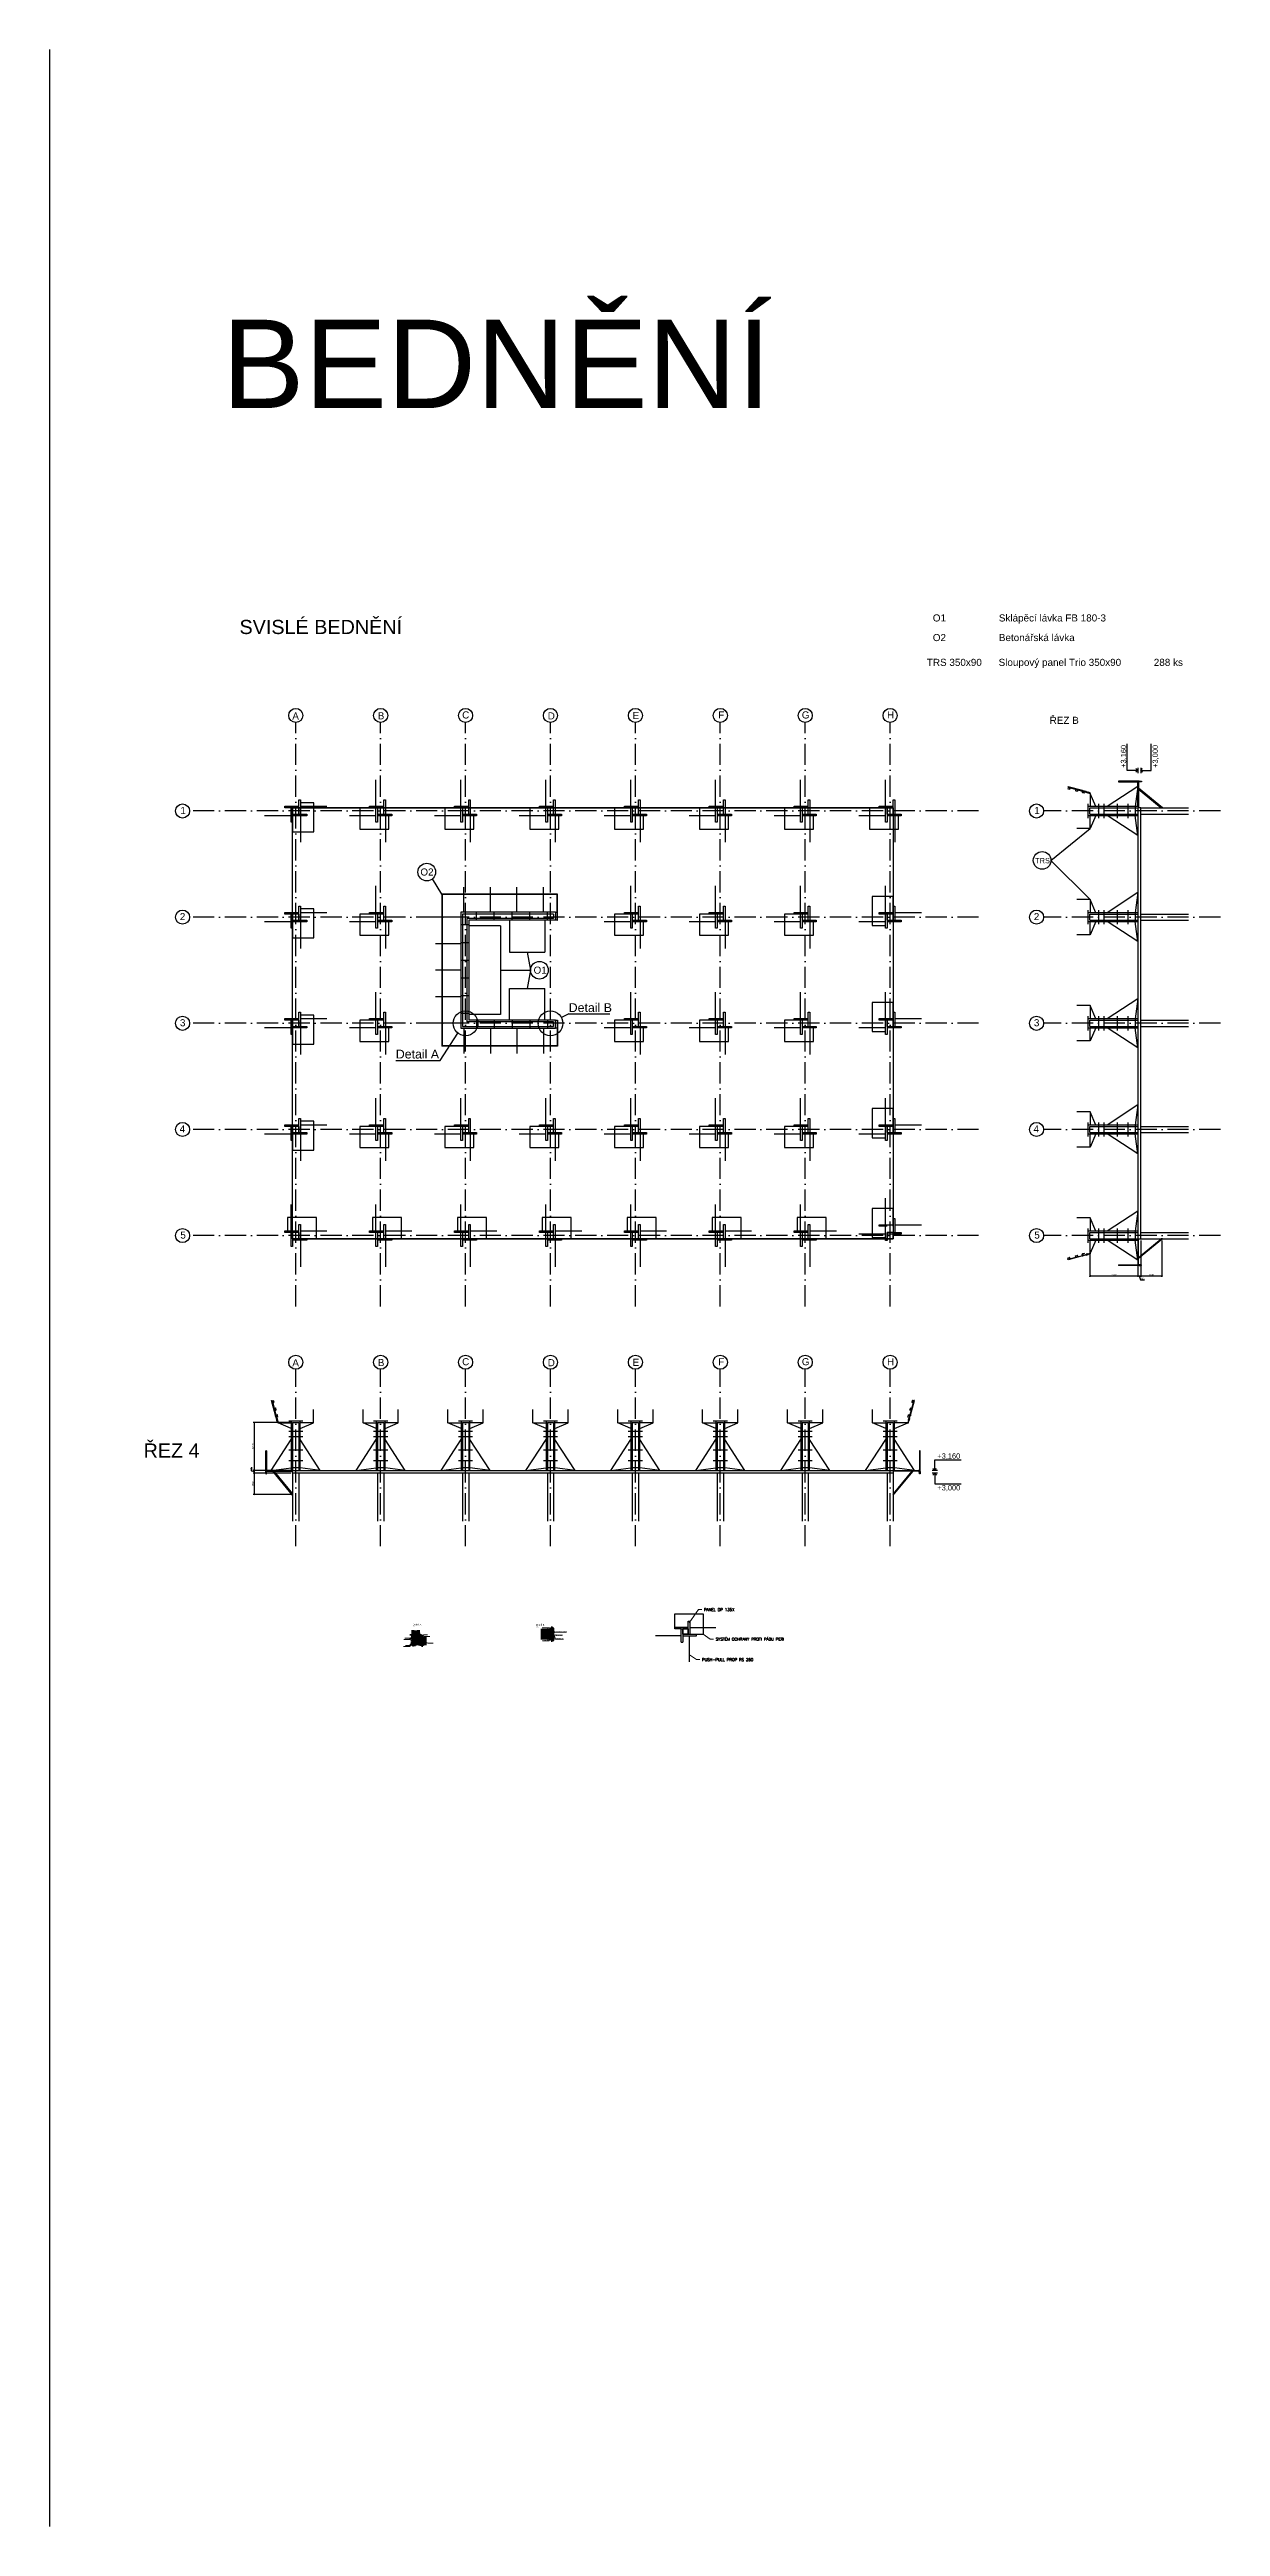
# Model space of a CAD drawing. Header units: millimetres. Extents: x 1924 to 471109, y -30014 to 109986.
# Drawn here: x 336938 to 403129, y -30014 to 109986 of the extents above; entities that cross this region are included whole.
import ezdxf
from ezdxf.enums import TextEntityAlignment as Align

# ---------------------------------------------------------------- set-up
doc = ezdxf.new("R2010")
doc.units = ezdxf.units.MM
doc.header["$LTSCALE"] = 100
doc.linetypes.add('104', pattern=[4, 2, -2])
doc.linetypes.add('ACAD_ISO10W100', pattern=[18, 12, -3, 0, -3])
for name, color, linetype, plot in [('bedneni bedneni', 255, 'Continuous', False), ('osy objektu', 130, 'ACAD_ISO10W100', False), ('osy objektu text', 130, 'Continuous', False), ('pasy', 50, 'Continuous', False), ('PERI_HELPLINE', 140, 'Continuous', False), ('PERI_HIDDEN', 30, '104', False), ('POJMENOVANI', 255, 'Continuous', False), ('popisky', 140, 'Continuous', False)]:
    doc.layers.add(name, color=color, linetype=linetype, plot=plot)
for name, color, linetype in [('bedneni stena', 7, 'Continuous'), ('betonarska lavka', 7, 'Continuous'), ('detaily', 10, 'Continuous'), ('koty', 140, 'Continuous'), ('PERI_Blocktext', 22, 'Continuous'), ('PERI_DOMINO_Accessories', 41, 'Continuous'), ('PERI_DOMINO_Anchor', 7, 'Continuous'), ('rez osy', 255, 'ACAD_ISO10W100'), ('rez sloupy', 90, 'Continuous'), ('sklapeci lavka', 90, 'Continuous')]:
    doc.layers.add(name, color=color, linetype=linetype)
for name, color, linetype, lineweight in [('bednení-sloup', 7, 'Continuous', 30), ('Bloky', 7, 'Continuous', 15), ('Hatch', 7, 'Continuous', 15), ('objekt-tenka', 7, 'Continuous', 18), ('sloupy', 90, 'Continuous', 30), ('texty', 255, 'Continuous', 15), ('Tlustá', 7, 'Continuous', 30), ('Velmi tlustá', 10, 'Continuous', 60), ('ŠIPKY A POPISKY', 7, 'Continuous', 13)]:
    doc.layers.add(name, color=color, linetype=linetype, lineweight=lineweight)
for name, color, linetype, lineweight, plot in [('DESKA', 40, 'Continuous', 30, False), ('kotvyyyyyy', 7, 'Continuous', 30, False), ('nosne steny', 140, 'Continuous', 30, False), ('podlazi', 40, 'Continuous', 30, False)]:
    doc.layers.add(name, color=color, linetype=linetype, lineweight=lineweight, plot=plot)
doc.styles.add('osy', font='arial.ttf', dxfattribs={"height": 400})
doc.styles.add('PERI-Blocktxt', font='arial.ttf')
doc.styles.add('PERI-txt-arial', font='arial.ttf')
doc.styles.add('POPIS_DAVID', font='romans.shx', dxfattribs={"bigfont": 'extfont.shx'})
doc.styles.add('popisky', font='arial.ttf', dxfattribs={"height": 200})
doc.styles.add('rez', font='arial.ttf', dxfattribs={"height": 500})
doc.styles.get("Standard").update_dxf_attribs({"font": 'arial.ttf'})
doc.styles.add('ZADANI', font='arial.ttf', dxfattribs={"height": 5000})
doc.dimstyles.new('koty 100', dxfattribs={"dimtxt": 100, "dimasz": 100, "dimexe": 50, "dimexo": 100, "dimgap": 10, "dimtad": 1, "dimtxsty": 'Standard', "dimblk": 'ARCHTICK', "dimcen": 2.5, "dimadec": 0, "dimazin": 0, "dimtfac": 1, "dimtmove": 0, "dimatfit": 3, "dimfxl": 1, "dimarcsym": 0})

msp = doc.modelspace()

# ---------------------------------------------------------------- texts
at = {"color": 0, "linetype": 'ByBlock', "style": 'PERI-Blocktxt'}
for tag, p, s, height, flags in [('FAKTOR', (357417.659, 20288.211), '1', 0.975, 9), ('ART', (357417.659, 20288.211), '030370', 0.65, 3), ('FAKTOR', (357508.338, 20314.211), '1', 0.975, 9), ('ART', (357508, 20314.211), '066020', 0.65, 3), ('FAKTOR', (357767.359, 20314.211), '1', 0.975, 9), ('ART', (357767.359, 20314.211), '066020', 0.65, 3), ('ART', (357902.559, 20021.711), '030480', 0.65, 3), ('FAKTOR', (357903.859, 20021.711), '1', 0.975, 9)]:
    msp.add_attdef(tag, p, s, height=height, rotation=90, dxfattribs=dict(at, flags=flags))
at = {"linetype": 'Continuous', "style": 'PERI-txt-arial', "text_generation_flag": 2}
for tag, s, flags in [('ART', '066028', 3), ('Faktor', '1', 9)]:
    msp.add_attdef(tag, (357507.359, 19891.711), s, height=0.65, rotation=180, dxfattribs=dict(at, flags=flags))
at = {"color": 0, "linetype": 'ByBlock', "style": 'PERI-Blocktxt'}
for tag, p, s, height, flags in [('ART', (357637.359, 20289.511), '030480', 0.65, 3), ('FAKTOR', (357637.359, 20288.211), '1', 0.975, 9), ('ART', (357903.859, 20227.761), '030370', 0.65, 3), ('FAKTOR', (357903.859, 20227.761), '1', 0.975, 9), ('ART', (357929.859, 20151.07), '066020', 0.65, 3), ('FAKTOR', (357929.859, 20150.732), '1', 0.975, 9), ('ART', (365321.625, 20241.235), '066020', 0.875, 3), ('FAKTOR', (365324.813, 20241.235), '1', 1.312, 9)]:
    msp.add_attdef(tag, p, s, height=height, dxfattribs=dict(at, flags=flags))
at = {"style": 'PERI-txt-arial'}
for tag, s, flags in [('Faktor', '1', 9), ('ART', '126242', 3)]:
    msp.add_attdef(tag, (357767.359, 20151.711), s, height=0.65, rotation=90, dxfattribs=dict(at, flags=flags))
at = {"color": 0, "linetype": 'ByBlock', "style": 'PERI-Blocktxt', "text_generation_flag": 2}
for tag, p, s, height, rotation, flags in [('FAKTOR', (357843.409, 20288.211), '1', 0.975, 270, 9), ('ART', (357843.409, 20288.211), '030370', 0.65, 270, 3), ('ART', (357903.859, 19802.011), '030370', 0.65, 180, 3), ('FAKTOR', (357903.859, 19802.011), '1', 0.975, 180, 9)]:
    msp.add_attdef(tag, p, s, height=height, rotation=rotation, dxfattribs=dict(at, flags=flags))
at = {"layer": 'detaily', "char_height": 500, "attachment_point": 1, "style": 'rez'}
for s, width, heights, insert in [('Detail B', 2554.81031, [493.373], (366286.204, 56083.043)), ('Detail A', 2563.3847, [827.644], (356512.255, 53457.476))]:
    msp.add_mtext_dynamic_manual_height_columns(s, width=width, gutter_width=1500, heights=heights, dxfattribs=dict(at, insert=insert))
at = {"layer": 'osy objektu text', "char_height": 400, "attachment_point": 1, "style": 'osy'}
for s, insert in [('A', (350662.864, 72516.22)), ('B', (355493.638, 72527.979)), ('C', (360262.864, 72576.429)), ('D', (365101.562, 72520.744)), ('E', (369898.23, 72543.34)), ('F', (374739.395, 72576.429)), ('G', (379462.864, 72576.429)), ('H', (384282.41, 72576.429)), ('1', (344333.678, 67178.188)), ('1', (392606.562, 67178.188)), ('2', (344303.931, 61178.188)), ('2', (392576.816, 61178.188)), ('3', (344310.365, 55178.188)), ('3', (392583.25, 55178.188)), ('4', (344291.659, 49178.188)), ('4', (392564.543, 49178.188)), ('5', (344333.678, 43178.188)), ('5', (392606.562, 43178.188)), ('A', (350662.864, 35958.859)), ('B', (355493.638, 35970.618)), ('C', (360262.864, 36019.068)), ('D', (365101.562, 35963.383)), ('E', (369898.23, 35985.979)), ('F', (374739.395, 36019.068)), ('G', (379462.864, 36019.068)), ('H', (384282.41, 36019.068))]:
    msp.add_mtext_dynamic_manual_height_columns(s, width=3598.57763, gutter_width=2000, heights=[0], dxfattribs=dict(at, insert=insert))
at = {"layer": 'POJMENOVANI', "insert": (346688.133, 94718.732), "char_height": 5000, "attachment_point": 1, "style": 'ZADANI'}
msp.add_mtext_dynamic_manual_height_columns('BEDNĚNÍ', width=73485.4182, gutter_width=25000, heights=[0], dxfattribs=at)
at = {"layer": 'popisky', "char_height": 300, "attachment_point": 1, "rotation": 90, "style": 'popisky'}
for s, insert in [('\\pxi-3,l4,t4;+3,160', (397497.511, 69086.506)), ('\\pxi-3,l4,t4;+3,000', (399290.588, 69086.506))]:
    msp.add_mtext_dynamic_manual_height_columns(s, width=1355.71637, gutter_width=1500, heights=[0], dxfattribs=dict(at, insert=insert))
at = {"layer": 'popisky', "attachment_point": 1}
for s, width, gutter_width, insert, char_height, style in [('O2', 1789.45334, 2000, (357900.428, 63699.54), 400, 'osy'), ('TRS', 1789.45334, 2000, (392650.991, 64291.7), 300, 'osy'), ('O1', 1789.45334, 2000, (364302.15, 58150.682), 400, 'osy'), ('\\pxi-3,l4,t4;+3,160', 1355.71637, 1500, (386826.128, 30638.493), 300, 'popisky'), ('\\pxi-3,l4,t4;+3,000', 1355.71637, 1500, (386826.128, 28845.416), 300, 'popisky')]:
    msp.add_mtext_dynamic_manual_height_columns(s, width=width, gutter_width=gutter_width, heights=[0], dxfattribs=dict(at, insert=insert, char_height=char_height, style=style))
at = {"layer": 'rez osy', "attachment_point": 1, "style": 'popisky'}
for s, width, gutter_width, heights, insert, char_height in [('SVISLÉ BEDNĚNÍ', 13709.10822, 2888.177, [4097.802], (347676.478, 77748.408), 800), ('ŘEZ B', 2990.56814, 500, [0], (393473.885, 72272.254), 400), ('ŘEZ 4', 5981.13627, 1000, [0], (342253.812, 31197.71), 800)]:
    msp.add_mtext_dynamic_manual_height_columns(s, width=width, gutter_width=gutter_width, heights=heights, dxfattribs=dict(at, insert=insert, char_height=char_height))
at = {"layer": 'texty'}
for s, height, p in [('O1', 400, (386867.937, 77658.468)), ('Sklápěcí lávka FB 180-3', 400, (390602.152, 77658.468)), ('O2', 400, (386867.955, 76549.525)), ('Betonářská lávka', 400, (390602.17, 76549.525)), ('TRS 350x90', 400, (386532.951, 75148.252)), ('Sloupový panel Trio 350x90', 400, (390588.781, 75148.252)), ('288 ks', 400, (399360.959, 75148.252)), ('Detail A', 100, (357465.836, 20919.548)), ('Detail B', 100, (364423.243, 20898.858)), ('Vnější roh DAW 330', 26, (356947.715, 19715.721)), ('Překližka tl. 21 mm', 26, (356963.897, 20115.844)), ('Dřevěný hranol', 26, (357022.425, 20195.34)), ('117/150/3300', 26, (357049.996, 20158.121)), ('Zámek DRS', 26, (357077.177, 19776.462)), ('M 1:20', 40, (357484.688, 20824.365)), ('Vnitřní roh DISE 330', 26, (358107.234, 20290.35)), ('Zámek DRS', 26, (358107.234, 20391.218)), ('Spínací tyč', 26, (358333.856, 19926.661)), ('+ rozpěrná trubka', 26, (358333.856, 19889.442)), ('M 1:20', 40, (364442.095, 20803.675)), ('Překližka tl. 21 mm', 35, (364785.224, 20777.569)), ('Dřevěný hranol', 35, (364816.556, 20059.342)), ('30/50/3300', 35, (364909.688, 20009.239)), ('Vyrovnávací závora DAR 80', 35, (365549.972, 20550.204)), ('s úpínacím kováním', 35, (365549.972, 20100.226)), ('Spínací tyč', 35, (365549.972, 20371.343)), ('+ rozpěrná trubka', 35, (365549.972, 20321.24)), ('Kotevní držák DAH', 35, (365549.972, 20150.329))]:
    msp.add_text(s, height=height, dxfattribs=at).set_placement(p)
at = {"layer": 'ŠIPKY A POPISKY', "char_height": 160, "attachment_point": 1, "style": 'POPIS_DAVID'}
for s, width, insert in [('{\\Fromans,extfont|c238;PANEL DP 135X}', 1856.34601, (373933.897, 21884.002)), ('{\\Fromans,extfont|c238;SYSTÉM OCHRANY PROTI PÁDU PERI}', 4169.1667, (374596.107, 20217.566)), ('{\\Fromans,extfont|c238;PUSH-PULL PROP RS 260}', 3110.24465, (373823.507, 19060.953))]:
    msp.add_mtext_dynamic_manual_height_columns(s, width=width, gutter_width=2500, heights=[0], dxfattribs=dict(at, insert=insert))

# ---------------------------------------------------------------- blocks, each defined once
blk = doc.blocks.new('030480P')
at = {"color": 0, "linetype": 'ByBlock'}
blk.add_lwpolyline([(-500, -7.5), (500, -7.5), (500, 7.5), (-500, 7.5)], close=True, dxfattribs=at)
at = {"layer": 'PERI_HELPLINE'}
blk.add_line((-500, 0), (500, 0), dxfattribs=at)
blk.add_point((0, 0), dxfattribs=at)
at = {"color": 0, "linetype": 'ByBlock', "style": 'PERI-Blocktxt'}
for tag, p, height, flags in [('ART', (0, 2), 1, 3), ('FAKTOR', (0, 0), 1.5, 9)]:
    blk.add_attdef(tag, p, '', height=height, dxfattribs=dict(at, flags=flags))
at = {"layer": 'PERI_Blocktext', "linetype": 'ByBlock', "style": 'PERI-Blocktxt', "flags": 8}
blk.add_attdef('Blocktext', text='', height=80, dxfattribs=at).set_placement((0, 0), align=Align.MIDDLE)
blk = doc.blocks.new('066084V01')
at = {"color": 0, "linetype": 'ByBlock'}
blk.add_lwpolyline([(20, 0), (20, 10), (-20, 10), (-20, 0)], close=True, dxfattribs=at)
for points in [[(-4, 10), (-4, 94), (4, 94), (4, 10)], [(-4, 0), (-4, -71), (4, -71), (4, 0)], [(-4, -59), (-8, -59), (-8, -65), (-4, -65)]]:
    blk.add_lwpolyline(points, dxfattribs=at)
at = {"layer": 'PERI_HIDDEN'}
for p, q in [((-4, 0), (-4, 10)), ((4, 0), (4, 10)), ((-4, -59), (4, -59)), ((-4, -65), (4, -65))]:
    blk.add_line(p, q, dxfattribs=at)
blk.add_lwpolyline([(-20, 0), (-20, -26), (20, -26), (20, 0)], dxfattribs=at)
at = {"color": 0, "linetype": 'ByBlock', "style": 'PERI-Blocktxt'}
for tag, p, height, flags in [('ART', (0, 2), 1, 3), ('FAKTOR', (0, 0), 1.5, 9)]:
    blk.add_attdef(tag, p, '', height=height, dxfattribs=dict(at, flags=flags))
at = {"layer": 'PERI_Blocktext', "linetype": 'ByBlock', "style": 'PERI-Blocktxt', "flags": 8}
blk.add_attdef('Blocktext', text='', height=80, dxfattribs=at).set_placement((0, 0), align=Align.MIDDLE)
blk = doc.blocks.new('066084V')
at = {"color": 0, "linetype": 'ByBlock'}
for p, q in [((-191.5, 72), (-395, 72)), ((-395, 72), (-395, 32)), ((-395, 32), (-191.5, 32)), ((-191.5, 0), (-395, 0)), ((-395, 0), (-395, -40)), ((395, 72), (191.5, 72)), ((191.5, 32), (395, 32)), ((395, 0), (191.5, 0)), ((395, 32), (395, 72)), ((395, -40), (395, 0)), ((-395, -40), (-191.5, -40)), ((191.5, -40), (395, -40))]:
    blk.add_line(p, q, dxfattribs=at)
for points in [[(-391, 0), (-386, 0), (-386, 32), (-391, 32)], [(-2.5, 0), (2.5, 0), (2.5, 32), (-2.5, 32)], [(386, 0), (391, 0), (391, 32), (386, 32)]]:
    blk.add_lwpolyline(points, close=True, dxfattribs=at)
for points in [[(183.5, 72), (-183.5, 72)], [(-183.5, 32), (183.5, 32)], [(183.5, 0), (-183.5, 0)], [(-183.5, -40), (183.5, -40)]]:
    blk.add_lwpolyline(points, dxfattribs=at)
at = {"layer": 'PERI_HELPLINE'}
blk.add_point((0, 0), dxfattribs=at)
at = {"layer": 'PERI_HIDDEN'}
for points in [[(-183.5, 72), (-191.5, 72)], [(-191.5, 32), (-183.5, 32)], [(-183.5, 0), (-191.5, 0)], [(191.5, 72), (183.5, 72)], [(183.5, 32), (191.5, 32)], [(191.5, 0), (183.5, 0)], [(-191.5, -40), (-183.5, -40)], [(183.5, -40), (191.5, -40)]]:
    blk.add_lwpolyline(points, dxfattribs=at)
at = {"color": 0, "linetype": 'ByBlock'}
for p in [(-187.5, 0), (187.5, 0)]:
    blk.add_blockref('066084V01', p, dxfattribs=at)
at = {"color": 0, "linetype": 'ByBlock', "style": 'PERI-Blocktxt'}
for tag, p, height, flags in [('ART', (0, 2), 1, 3), ('FAKTOR', (0, 0), 1.5, 9)]:
    blk.add_attdef(tag, p, '', height=height, dxfattribs=dict(at, flags=flags))
at = {"layer": 'PERI_Blocktext', "style": 'PERI-Blocktxt', "flags": 8}
blk.add_attdef('BLOCKTEXT', text='', height=80, dxfattribs=at).set_placement((0, 130.3), align=Align.MIDDLE)
blk = doc.blocks.new('030370C')
at = {"color": 0, "linetype": 'ByBlock'}
for p, q in [((-72, -16), (-72, 16)), ((-72, 16), (-57, 16)), ((-57, 8), (-72, 8)), ((-71, 39), (-69, 50)), ((-71, 34), (-71, 39)), ((-57, 34), (-71, 34)), ((-57, 52), (-69, 50)), ((-44, 55), (-57, 55)), ((-57, 55), (-57, -55)), ((-40, 27), (-44, 55)), ((-40, 27), (-33, 21)), ((-19, 33), (-33, 25)), ((-33, 25), (-33, -25)), ((-8, 51), (-19, 33)), ((-8, -59), (-8, 59)), ((0, 59), (-8, 59)), ((0, -59), (0, 59)), ((-57, -8), (-72, -8)), ((-72, -16), (-57, -16)), ((-57, -34), (-71, -34)), ((-71, -34), (-71, -39)), ((-71, -39), (-69, -50)), ((-57, -52), (-69, -50)), ((-44, -55), (-57, -55)), ((-40, -27), (-44, -55)), ((-40, -27), (-33, -21)), ((-19, -33), (-33, -25)), ((-8, -51), (-19, -33)), ((0, -59), (-8, -59))]:
    blk.add_line(p, q, dxfattribs=at)
at = {"layer": 'PERI_HELPLINE'}
blk.add_point((0, 0), dxfattribs=at)
at = {"color": 0, "linetype": 'ByBlock', "style": 'PERI-Blocktxt'}
for tag, height, flags in [('FAKTOR', 1.5, 9), ('ART', 1, 3)]:
    blk.add_attdef(tag, (0, 0), '', height=height, rotation=90, dxfattribs=dict(at, flags=flags))
at = {"layer": 'PERI_Blocktext', "linetype": 'ByBlock', "style": 'PERI-Blocktxt', "flags": 8}
blk.add_attdef('Blocktext', text='', height=80, dxfattribs=at).set_placement((0, 0), align=Align.MIDDLE)
blk = doc.blocks.new('066086C')
at = {"color": 0, "linetype": 'ByBlock'}
for p, q in [((-30, -50), (-30, 50)), ((0, 50), (-30, 50)), ((0, 50), (53, 19)), ((48, 0), (0, 0)), ((0, 0), (0, -26)), ((0, -50), (-30, -50)), ((0, -26), (33, -26)), ((35, -36), (0, -50))]:
    blk.add_line(p, q, dxfattribs=at)
for centre, radius, start, end in [((48, 10), 10, 270, 59.404), ((33, -31), 5, 292.38642, 90)]:
    blk.add_arc(centre, radius, start, end, dxfattribs=at)
at = {"layer": 'PERI_HELPLINE'}
for p, q in [((-30, 30), (-22, 30)), ((-30, 10), (-22, 10))]:
    blk.add_line(p, q, dxfattribs=at)
blk.add_point((0, 0), dxfattribs=at)
at = {"layer": 'PERI_HIDDEN'}
for p, q in [((-30, 40), (-22, 40)), ((-30, 20), (-22, 20)), ((-30, 20), (-22, 20)), ((-22, -50), (-22, 50)), ((-30, 0), (-22, 0))]:
    blk.add_line(p, q, dxfattribs=at)
at = {"color": 0, "linetype": 'ByBlock', "style": 'PERI-txt-arial'}
for tag, flags in [('Faktor', 9), ('ART', 3)]:
    blk.add_attdef(tag, (0, 0), '', height=1, dxfattribs=dict(at, flags=flags))
at = {"layer": 'PERI_Blocktext', "style": 'PERI-Blocktxt', "flags": 8}
blk.add_attdef('BLOCKTEXT', text='', height=80, dxfattribs=at).set_placement((-372, 6), align=Align.MIDDLE_CENTER)
blk = doc.blocks.new('sfd')
at = {"color": 0, "linetype": 'ByBlock'}
for p, q in [((535483, 207936), (535517, 207944)), ((535684, 207116), (535483, 207936)), ((535517, 207944), (535718, 207125)), ((535546, 207828), (535601, 207841)), ((535547, 207823), (535602, 207836)), ((535549, 207815), (535604, 207829)), ((535581, 207957), (535607, 207851)), ((535585, 207961), (535620, 207854)), ((535586, 207958), (535612, 207852)), ((535653, 207391), (535708, 207404)), ((535654, 207386), (535709, 207399)), ((535656, 207378), (535711, 207392)), ((535687, 207523), (535692, 207524)), ((535688, 207520), (535714, 207414)), ((535692, 207524), (535726, 207417)), ((535693, 207521), (535719, 207415)), ((535680, 207115), (535722, 207125)), ((535680, 207115), (535689, 207076)), ((535731, 207087), (535689, 207076)), ((535733, 206916), (535693, 207077)), ((535722, 207125), (535731, 207087)), ((535725, 207113), (535780, 207126)), ((535727, 207105), (535782, 207119)), ((535727, 207086), (535767, 206924)), ((535728, 207100), (535783, 207114)), ((535729, 206915), (535771, 206925)), ((535729, 206915), (535757, 206799)), ((535799, 206809), (535757, 206799)), ((535792, 206673), (535761, 206800)), ((535771, 206925), (535799, 206809)), ((535826, 206682), (535792, 206673)), ((535819, 207002), (535793, 207108)), ((535795, 206808), (535826, 206682)), ((535824, 207003), (535798, 207109)), ((535824, 207000), (535805, 207111)), ((535819, 206999), (535824, 207000))]:
    blk.add_line(p, q, dxfattribs=at)
at = {"color": 0, "linetype": 'ByBlock', "flags": 128}
for points in [[(535688, 207520), (535688, 207520), (535688, 207520), (535688, 207521), (535688, 207521), (535688, 207521), (535688, 207521), (535688, 207521), (535688, 207521), (535688, 207521), (535688, 207522), (535687, 207522), (535687, 207522), (535687, 207522), (535687, 207522), (535687, 207522), (535687, 207522), (535687, 207522), (535687, 207522), (535687, 207522), (535687, 207522), (535687, 207522), (535687, 207523), (535687, 207523), (535687, 207523)], [(535692, 207524), (535692, 207524), (535692, 207524), (535692, 207524), (535692, 207524), (535692, 207524), (535692, 207523), (535692, 207523), (535692, 207523), (535692, 207523), (535692, 207523), (535692, 207523), (535692, 207523), (535692, 207523), (535692, 207523), (535692, 207523), (535692, 207522), (535692, 207522), (535692, 207522), (535693, 207522), (535693, 207522), (535693, 207522), (535693, 207522), (535693, 207522), (535693, 207521)], [(535819, 207002), (535819, 207001), (535819, 207001), (535819, 207001), (535819, 207001), (535819, 207001), (535819, 207001), (535819, 207001), (535819, 207000), (535819, 207000), (535819, 207000), (535819, 207000), (535819, 207000), (535819, 207000), (535819, 207000), (535819, 207000), (535819, 207000), (535819, 207000), (535819, 206999), (535819, 206999), (535819, 206999), (535819, 206999), (535819, 206999), (535819, 206999), (535819, 206999)], [(535824, 207000), (535824, 207000), (535824, 207000), (535824, 207000), (535824, 207001), (535824, 207001), (535824, 207001), (535824, 207001), (535824, 207001), (535824, 207001), (535824, 207001), (535824, 207001), (535824, 207001), (535824, 207001), (535824, 207001), (535824, 207002), (535824, 207002), (535824, 207002), (535824, 207002), (535824, 207002), (535824, 207002), (535824, 207002), (535824, 207002), (535824, 207003), (535824, 207003)]]:
    blk.add_lwpolyline(points, dxfattribs=at)
at = {"color": 0, "linetype": 'ByBlock'}
for centre, radius, start, end in [((535599, 207849), 8, 283.74857, 13.74857), ((535599, 207849), 13, 283.74857, 13.74857), ((535599, 207849), 21, 283.74857, 13.74857), ((535706, 207412), 8, 283.74857, 13.74857), ((535706, 207412), 13, 283.74857, 13.74857), ((535706, 207412), 21, 283.74857, 13.74857), ((535785, 207106), 21, 13.74857, 103.74857), ((535785, 207106), 13, 13.74857, 103.74857), ((535785, 207106), 8, 13.74857, 103.74857)]:
    blk.add_arc(centre, radius, start, end, dxfattribs=at)
at = {"layer": 'PERI_HELPLINE'}
blk.add_point((535750, 206920), dxfattribs=at)
at = {"layer": 'PERI_HIDDEN'}
for p, q in [((535682, 207116), (535692, 207077)), ((535693, 207077), (535684, 207116)), ((535718, 207125), (535727, 207086)), ((535719, 207125), (535729, 207086)), ((535733, 206916), (535761, 206800)), ((535735, 206937), (535755, 206942)), ((535740, 206918), (535735, 206937)), ((535759, 206923), (535740, 206918)), ((535740, 206908), (535773, 206916)), ((535759, 206830), (535740, 206908)), ((535755, 206942), (535759, 206923)), ((535759, 206830), (535792, 206838)), ((535767, 206924), (535795, 206808)), ((535792, 206838), (535773, 206916))]:
    blk.add_line(p, q, dxfattribs=at)
at = {"color": 0, "linetype": 'ByBlock', "style": 'PERI-txt-arial'}
for tag, flags in [('ART', 3), ('Faktor', 9)]:
    blk.add_attdef(tag, (535750, 206920), '', height=1, rotation=13.74857, dxfattribs=dict(at, flags=flags))
blk = doc.blocks.new('_ArchTick')
at = {"color": 0, "linetype": 'ByBlock', "const_width": 0.15}
blk.add_lwpolyline([(-0.5, -0.5), (0.5, 0.5)], dxfattribs=at)
blk = doc.blocks.new('*D64')
at = {"layer": 'Defpoints', "color": 0, "transparency": 16777216}
for p in [(395749, 42772), (398459, 42772), (398459, 40668)]:
    blk.add_point(p, dxfattribs=at)
at = {"layer": 'koty', "color": 0, "lineweight": -2, "transparency": 16777216}
for p, q in [((395749, 42672), (395749, 40618)), ((398459, 42672), (398459, 40618)), ((395749, 40668), (398459, 40668))]:
    blk.add_line(p, q, dxfattribs=at)
at = {"layer": 'koty', "color": 0, "lineweight": -2, "transparency": 16777216, "xscale": 100, "yscale": 100, "zscale": 100, "rotation": 180}
blk.add_blockref('_ArchTick', (395749, 40668), dxfattribs=at)
at = {"layer": 'koty', "color": 0, "lineweight": -2, "transparency": 16777216, "xscale": 100, "yscale": 100, "zscale": 100}
blk.add_blockref('_ArchTick', (398459, 40668), dxfattribs=at)
at = {"layer": 'koty', "color": 0, "transparency": 16777216, "insert": (397104, 40729), "char_height": 100, "attachment_point": 5}
blk.add_mtext('2710', dxfattribs=at)
blk = doc.blocks.new('*D65')
at = {"layer": 'Defpoints', "color": 0, "transparency": 16777216}
for p in [(398459, 42772), (398619, 42772), (398619, 40668)]:
    blk.add_point(p, dxfattribs=at)
at = {"layer": 'koty', "color": 0, "lineweight": -2, "transparency": 16777216}
for p, q in [((398459, 42672), (398459, 40618)), ((398619, 42672), (398619, 40618)), ((398459, 40668), (398619, 40668)), ((398539, 40668), (398604, 40449)), ((398604, 40449), (398836, 40449))]:
    blk.add_line(p, q, dxfattribs=at)
at = {"layer": 'koty', "color": 0, "lineweight": -2, "transparency": 16777216, "xscale": 100, "yscale": 100, "zscale": 100, "rotation": 180}
blk.add_blockref('_ArchTick', (398459, 40668), dxfattribs=at)
at = {"layer": 'koty', "color": 0, "lineweight": -2, "transparency": 16777216, "xscale": 100, "yscale": 100, "zscale": 100}
blk.add_blockref('_ArchTick', (398619, 40668), dxfattribs=at)
at = {"layer": 'koty', "color": 0, "transparency": 16777216, "insert": (398720, 40511), "char_height": 100, "attachment_point": 5}
blk.add_mtext('160', dxfattribs=at)
blk = doc.blocks.new('*D66')
at = {"layer": 'Defpoints', "color": 0, "transparency": 16777216}
for p in [(398619, 42772), (399819, 42772), (399819, 40668)]:
    blk.add_point(p, dxfattribs=at)
at = {"layer": 'koty', "color": 0, "lineweight": -2, "transparency": 16777216}
for p, q in [((398619, 42672), (398619, 40618)), ((399819, 42672), (399819, 40618)), ((398619, 40668), (399819, 40668))]:
    blk.add_line(p, q, dxfattribs=at)
at = {"layer": 'koty', "color": 0, "lineweight": -2, "transparency": 16777216, "xscale": 100, "yscale": 100, "zscale": 100, "rotation": 180}
blk.add_blockref('_ArchTick', (398619, 40668), dxfattribs=at)
at = {"layer": 'koty', "color": 0, "lineweight": -2, "transparency": 16777216, "xscale": 100, "yscale": 100, "zscale": 100}
blk.add_blockref('_ArchTick', (399819, 40668), dxfattribs=at)
at = {"layer": 'koty', "color": 0, "transparency": 16777216, "insert": (399219, 40729), "char_height": 100, "attachment_point": 5}
blk.add_mtext('1200', dxfattribs=at)
blk = doc.blocks.new('*D67')
at = {"layer": 'Defpoints', "color": 0, "transparency": 16777216}
for p in [(350682, 32387), (348497, 29677), (350682, 29677)]:
    blk.add_point(p, dxfattribs=at)
at = {"layer": 'koty', "color": 0, "lineweight": -2, "transparency": 16777216}
for p, q in [((350582, 32387), (348447, 32387)), ((348497, 32387), (348497, 29677)), ((350582, 29677), (348447, 29677))]:
    blk.add_line(p, q, dxfattribs=at)
at = {"layer": 'koty', "color": 0, "lineweight": -2, "transparency": 16777216, "xscale": 100, "yscale": 100, "zscale": 100}
for p, rotation in [((348497, 32387), 90), ((348497, 29677), 270)]:
    blk.add_blockref('_ArchTick', p, dxfattribs=dict(at, rotation=rotation))
at = {"layer": 'koty', "color": 0, "transparency": 16777216, "insert": (348436, 31032), "char_height": 100, "attachment_point": 5, "rotation": 90}
blk.add_mtext('2710', dxfattribs=at)
blk = doc.blocks.new('*D68')
at = {"layer": 'Defpoints', "color": 0, "transparency": 16777216}
for p in [(348497, 29517), (350682, 29677), (350682, 29517)]:
    blk.add_point(p, dxfattribs=at)
at = {"layer": 'koty', "color": 0, "lineweight": -2, "transparency": 16777216}
for p, q in [((348381, 29632), (348381, 29863)), ((348497, 29597), (348381, 29632)), ((350582, 29677), (348447, 29677)), ((350582, 29517), (348447, 29517)), ((348497, 29677), (348497, 29517))]:
    blk.add_line(p, q, dxfattribs=at)
at = {"layer": 'koty', "color": 0, "lineweight": -2, "transparency": 16777216, "xscale": 100, "yscale": 100, "zscale": 100}
for p, rotation in [((348497, 29677), 90), ((348497, 29517), 270)]:
    blk.add_blockref('_ArchTick', p, dxfattribs=dict(at, rotation=rotation))
at = {"layer": 'koty', "color": 0, "transparency": 16777216, "insert": (348320, 29747), "char_height": 100, "attachment_point": 5, "rotation": 90}
blk.add_mtext('160', dxfattribs=at)
blk = doc.blocks.new('*D69')
at = {"layer": 'Defpoints', "color": 0, "transparency": 16777216}
for p in [(350682, 29517), (348497, 28317), (350682, 28317)]:
    blk.add_point(p, dxfattribs=at)
at = {"layer": 'koty', "color": 0, "lineweight": -2, "transparency": 16777216}
for p, q in [((350582, 29517), (348447, 29517)), ((348497, 29517), (348497, 28317)), ((350582, 28317), (348447, 28317))]:
    blk.add_line(p, q, dxfattribs=at)
at = {"layer": 'koty', "color": 0, "lineweight": -2, "transparency": 16777216, "xscale": 100, "yscale": 100, "zscale": 100}
for p, rotation in [((348497, 29517), 90), ((348497, 28317), 270)]:
    blk.add_blockref('_ArchTick', p, dxfattribs=dict(at, rotation=rotation))
at = {"layer": 'koty', "color": 0, "transparency": 16777216, "insert": (348436, 28917), "char_height": 100, "attachment_point": 5, "rotation": 90}
blk.add_mtext('1200', dxfattribs=at)

# ---------------------------------------------------------------- dimensions: what is measured, and where the dimension line sits
at = {"layer": 'koty'}
dim = msp.add_linear_dim(base=(398458.974, 40667.64), p1=(395748.974, 42771.933), p2=(398458.974, 42771.933), dimstyle='koty 100', dxfattribs=at)
dim.commit()
dim.dimension.update_dxf_attribs({"geometry": '*D64', "text_midpoint": (397103.974, 40728.697)})
for base, p1, p2, picture, middle in [((398618.974, 40667.64), (398458.974, 42771.933), (398618.974, 42771.933), '*D65', (398614.426, 40510.525)), ((399818.974, 40667.64), (398618.974, 42771.933), (399818.974, 42771.933), '*D66', (399218.974, 40728.697))]:
    dim = msp.add_linear_dim(base=base, p1=p1, p2=p2, dimstyle='koty 100', override={"dimtmove": 1}, dxfattribs=at)
    dim.commit()
    dim.dimension.update_dxf_attribs({"geometry": picture, "text_midpoint": middle})
dim = msp.add_linear_dim(base=(348497.005, 29677.03), p1=(350681.538, 32387.03), p2=(350681.538, 29677.03), angle=90, dimstyle='koty 100', dxfattribs=at)
dim.commit()
dim.dimension.update_dxf_attribs({"geometry": '*D67', "text_midpoint": (348435.948, 31032.03)})
for base, p1, p2, picture, middle in [((348497.005, 29517.03), (350681.538, 29677.03), (350681.538, 29517.03), '*D68', (348319.891, 29641.847)), ((348497.005, 28317.03), (350681.538, 29517.03), (350681.538, 28317.03), '*D69', (348435.948, 28917.03))]:
    dim = msp.add_linear_dim(base=base, p1=p1, p2=p2, angle=90, dimstyle='koty 100', override={"dimtmove": 1}, dxfattribs=at)
    dim.commit()
    dim.dimension.update_dxf_attribs({"geometry": picture, "text_midpoint": middle})

# ---------------------------------------------------------------- hatches: boundary and pattern name
at = {"layer": 'Bloky', "true_color": 0x939598}
h = msp.add_hatch(dxfattribs=at)
h.set_pattern_fill('ANSI31', color=252, scale=3.25, angle=-90)
h.set_pattern_definition([(315, (220709.312, 364119.721), (7.2964581, 7.2964581), [])])
h.paths.add_polyline_path([(357507.359, 20314.211), (357431.309, 20314.211), (357431.309, 20216.711), (357507.359, 20216.711)])
h = msp.add_hatch(dxfattribs=at)
h.set_pattern_fill('ANSI31', color=252, scale=3.25)
h.set_pattern_definition([(45, (14026.849, -116906.336), (-7.2964581, 7.2964581), [])])
h.paths.add_polyline_path([(357832.359, 19891.711), (357832.359, 19815.661), (357929.859, 19815.661), (357929.859, 19891.711)])
h = msp.add_hatch(dxfattribs=at)
h.set_pattern_fill('ANSI31', color=252, scale=4.375)
h.set_pattern_definition([(45, (-103733.452, -169394.75), (-9.82215513, 9.82215513), [])])
h.paths.add_polyline_path([(365325.696, 20591.235), (365300.321, 20591.235), (365300.321, 20547.485), (365325.696, 20547.485)])
h.paths.add_polyline_path([(365325.696, 20284.985), (365300.321, 20284.985), (365300.321, 20241.235), (365325.696, 20241.235)])
at = {"layer": 'Hatch', "true_color": 0x939598}
h = msp.add_hatch(color=252, dxfattribs=at)
h.dxf.hatch_style = 1
h.paths.add_polyline_path([(357767.359, 20639.211), (357507.359, 20639.211), (357507.359, 20151.711), (357507.359, 19891.711), (357767.359, 19891.711), (358254.859, 19891.711), (358254.859, 20151.711), (357767.359, 20151.711)])
h.paths.add_polyline_path([(357508.163, 20314.048), (357508.163, 20316.19), (357507.188, 20316.19), (357507.188, 20314.048)], flags=24)
h.paths.add_polyline_path([(357508.606, 20313.959), (357508.606, 20319.988), (357507.093, 20319.988), (357507.093, 20313.959)], flags=9)
h.paths.add_polyline_path([(357929.695, 20150.907), (357931.837, 20150.907), (357931.837, 20151.882), (357929.695, 20151.882)], flags=8)
h.paths.add_polyline_path([(357929.606, 20150.464), (357935.635, 20150.464), (357935.635, 20151.977), (357929.606, 20151.977)], flags=24)
h.paths.add_polyline_path([(357767.521, 20314.048), (357767.521, 20316.19), (357766.546, 20316.19), (357766.546, 20314.048)], flags=24)
h.paths.add_polyline_path([(357767.627, 20313.959), (357767.627, 20319.988), (357766.114, 20319.988), (357766.114, 20313.959)], flags=25)
h = msp.add_hatch(color=252, dxfattribs=at)
h.dxf.hatch_style = 1
h.paths.add_polyline_path([(365281.946, 20591.235), (364710.53, 20591.235), (364710.53, 20241.235), (365281.946, 20241.235)])

# ---------------------------------------------------------------- linework, layer by layer
at = {"color": 3, "ltscale": 200}
for p, q in [((398408.974, 68636.933), (397358.974, 68636.933)), ((397358.974, 68636.933), (397358.974, 68601.933)), ((397358.974, 68601.933), (398408.974, 68601.933)), ((398528.974, 68636.933), (398658.974, 68636.933)), ((398658.974, 68601.933), (398528.974, 68601.933)), ((398658.974, 68636.933), (398658.974, 68601.933)), ((398408.974, 68596.933), (398458.974, 68596.933)), ((398458.974, 67196.933), (398458.974, 68596.933)), ((398458.974, 68596.933), (398498.974, 68596.933)), ((398498.974, 68596.933), (398498.974, 67121.933)), ((398542.644, 68596.933), (398498.974, 68596.933)), ((399852.545, 67121.933), (398498.974, 68242.483)), ((398498.974, 68178.598), (399785.404, 67121.933)), ((398558.974, 68596.933), (398542.644, 68596.933)), ((398458.974, 42696.933), (398458.974, 41296.933)), ((398498.974, 41296.933), (398498.974, 42771.933)), ((399852.545, 42771.933), (398498.974, 41651.382)), ((398498.974, 41715.267), (399785.404, 42771.933)), ((397358.974, 41291.933), (398408.974, 41291.933)), ((397358.974, 41291.933), (397358.974, 41256.933)), ((398408.974, 41256.933), (397358.974, 41256.933)), ((398408.974, 41251.933), (398408.974, 41296.933)), ((398408.974, 41296.933), (398458.974, 41296.933)), ((398558.974, 41251.933), (398408.974, 41251.933)), ((398458.974, 41296.933), (398498.974, 41296.933)), ((398542.644, 41296.933), (398498.974, 41296.933)), ((398658.974, 41291.933), (398528.974, 41291.933)), ((398528.974, 41256.933), (398658.974, 41256.933)), ((398558.974, 41296.933), (398542.644, 41296.933)), ((398558.974, 41251.933), (398558.974, 41296.933)), ((398658.974, 41256.933), (398658.974, 41291.933)), ((349161.538, 29577.03), (349161.538, 29727.03)), ((349161.538, 29727.03), (349206.538, 29727.03)), ((349161.538, 29577.03), (349206.538, 29577.03)), ((349166.538, 29727.03), (349166.538, 30777.03)), ((349201.538, 30777.03), (349166.538, 30777.03)), ((349166.538, 29607.03), (349166.538, 29477.03)), ((349166.538, 29477.03), (349201.538, 29477.03)), ((349201.538, 30777.03), (349201.538, 29727.03)), ((349201.538, 29477.03), (349201.538, 29607.03)), ((349206.538, 29727.03), (349206.538, 29677.03)), ((350606.538, 29677.03), (349206.538, 29677.03)), ((349206.538, 29677.03), (349206.538, 29637.03)), ((349206.538, 29593.36), (349206.538, 29637.03)), ((349206.538, 29637.03), (350681.538, 29637.03)), ((349206.538, 29577.03), (349206.538, 29593.36)), ((350681.538, 28283.459), (349560.988, 29637.03)), ((349624.873, 29637.03), (350681.538, 28350.6)), ((386106.538, 29637.03), (384631.538, 29637.03)), ((384631.538, 28283.459), (385752.088, 29637.03)), ((385688.203, 29637.03), (384631.538, 28350.6)), ((384706.538, 29677.03), (386106.538, 29677.03)), ((386151.538, 29727.03), (386106.538, 29727.03)), ((386106.538, 29727.03), (386106.538, 29677.03)), ((386106.538, 29677.03), (386106.538, 29637.03)), ((386106.538, 29593.36), (386106.538, 29637.03)), ((386106.538, 29577.03), (386106.538, 29593.36)), ((386151.538, 29577.03), (386106.538, 29577.03)), ((386111.538, 30777.03), (386111.538, 29727.03)), ((386146.538, 30777.03), (386111.538, 30777.03)), ((386111.538, 29477.03), (386111.538, 29607.03)), ((386146.538, 29477.03), (386111.538, 29477.03)), ((386146.538, 29727.03), (386146.538, 30777.03)), ((386146.538, 29607.03), (386146.538, 29477.03)), ((386151.538, 29577.03), (386151.538, 29727.03))]:
    msp.add_line(p, q, dxfattribs=at)
at = {"color": 3, "linetype": '104', "ltscale": 2}
for p, q in [((398408.974, 68629.433), (398388.974, 68629.433)), ((398388.974, 68629.433), (398388.974, 68609.433)), ((398388.974, 68609.433), (398408.974, 68609.433)), ((398528.974, 68636.933), (398408.974, 68636.933)), ((398408.974, 68601.933), (398528.974, 68601.933)), ((398418.974, 68640.933), (398418.974, 68606.933)), ((398498.974, 68640.933), (398418.974, 68640.933)), ((398418.974, 68606.933), (398498.974, 68606.933)), ((398498.974, 68606.933), (398498.974, 68640.933)), ((398388.974, 41264.433), (398388.974, 41284.433)), ((398388.974, 41284.433), (398408.974, 41284.433)), ((398408.974, 41264.433), (398388.974, 41264.433)), ((398408.974, 41291.933), (398528.974, 41291.933)), ((398528.974, 41256.933), (398408.974, 41256.933)), ((398418.974, 41252.933), (398418.974, 41286.933)), ((398418.974, 41286.933), (398498.974, 41286.933)), ((398498.974, 41252.933), (398418.974, 41252.933)), ((398498.974, 41286.933), (398498.974, 41252.933)), ((349162.538, 29717.03), (349196.538, 29717.03)), ((349162.538, 29637.03), (349162.538, 29717.03)), ((349196.538, 29637.03), (349162.538, 29637.03)), ((349166.538, 29607.03), (349166.538, 29727.03)), ((349174.038, 29727.03), (349174.038, 29747.03)), ((349174.038, 29747.03), (349194.038, 29747.03)), ((349194.038, 29747.03), (349194.038, 29727.03)), ((349196.538, 29717.03), (349196.538, 29637.03)), ((349201.538, 29727.03), (349201.538, 29607.03)), ((386111.538, 29727.03), (386111.538, 29607.03)), ((386150.538, 29717.03), (386116.538, 29717.03)), ((386116.538, 29717.03), (386116.538, 29637.03)), ((386116.538, 29637.03), (386150.538, 29637.03)), ((386139.038, 29747.03), (386119.038, 29747.03)), ((386119.038, 29747.03), (386119.038, 29727.03)), ((386139.038, 29727.03), (386139.038, 29747.03)), ((386146.538, 29607.03), (386146.538, 29727.03)), ((386150.538, 29637.03), (386150.538, 29717.03))]:
    msp.add_line(p, q, dxfattribs=at)
at = {"color": 0, "linetype": 'ByBlock'}
for p, q in [((357370.859, 20395.826), (357380.609, 20395.826)), ((357370.859, 20375.597), (357370.859, 20395.826)), ((357380.609, 20390.769), (357370.859, 20390.769)), ((357380.609, 20380.654), (357370.859, 20380.654)), ((357370.859, 20375.597), (357380.609, 20375.597)), ((357371.509, 20411.061), (357372.754, 20418.127)), ((357371.509, 20407.811), (357371.509, 20411.061)), ((357380.609, 20407.811), (357371.509, 20407.811)), ((357371.509, 20363.611), (357371.509, 20360.361)), ((357380.609, 20363.611), (357371.509, 20363.611)), ((357371.509, 20360.361), (357372.754, 20353.296)), ((357380.609, 20419.511), (357372.754, 20418.127)), ((357380.609, 20351.911), (357372.754, 20353.296)), ((357376.263, 19921.155), (357374.031, 19921.155)), ((357374.031, 19921.155), (357374.031, 19903.036)), ((357374.031, 19887.274), (357374.031, 19858.592)), ((357374.68, 19883.181), (357389.63, 19884.753)), ((357374.68, 19857.078), (357374.68, 19883.181)), ((357389.63, 19855.506), (357374.68, 19857.078)), ((357377.026, 19856.549), (357380.113, 19853.463)), ((357380.609, 20421.461), (357380.609, 20349.961)), ((357388.821, 20421.461), (357380.609, 20421.461)), ((357388.821, 20349.961), (357380.609, 20349.961)), ((357391.336, 20403.563), (357388.821, 20421.461)), ((357391.336, 20367.86), (357388.821, 20349.961)), ((357389.306, 19849.655), (357401.981, 19849.655)), ((357389.63, 19884.753), (357397.43, 19883.933)), ((357389.63, 19884.307), (357389.63, 19856.192)), ((357397.43, 19856.326), (357389.63, 19855.506)), ((357391.336, 20403.563), (357396.219, 20399.074)), ((357391.336, 20367.86), (357396.219, 20372.349)), ((357431.309, 20005.625), (357393.855, 20005.625)), ((357393.855, 20005.625), (357393.855, 19984.825)), ((357393.855, 19984.825), (357394.672, 19984.354)), ((357394.672, 19984.354), (357394.672, 19818.425)), ((357394.672, 19818.425), (357431.309, 19818.425)), ((357405.309, 20406.858), (357396.219, 20402.232)), ((357396.219, 20402.232), (357396.219, 20369.191)), ((357405.309, 20364.565), (357396.219, 20369.191)), ((357397.43, 19883.933), (357397.43, 19856.326)), ((357398.731, 19861.402), (357398.731, 19878.857)), ((357401.33, 19818.425), (357401.33, 20005.625)), ((357412.459, 20418.536), (357405.309, 20406.858)), ((357412.459, 20352.886), (357405.309, 20364.565)), ((357406.203, 19999.125), (357417.291, 19999.125)), ((357406.203, 19824.925), (357417.291, 19824.925)), ((357406.934, 20004.945), (357406.934, 19999.876)), ((357406.934, 19819.106), (357406.934, 19824.175)), ((357417.659, 20423.736), (357412.459, 20423.736)), ((357412.459, 20347.686), (357412.459, 20423.736)), ((357417.659, 20347.686), (357412.459, 20347.686)), ((357414.981, 19862.655), (357414.981, 19901.481)), ((357416.359, 20004.945), (357416.359, 19999.876)), ((357416.359, 19819.106), (357416.359, 19824.175)), ((357417.27, 19911.429), (357431.309, 19910.2)), ((357417.659, 20250.186), (357417.659, 20326.236)), ((357419.609, 19840.525), (357419.609, 19868.768)), ((357423.236, 19872.658), (357431.309, 19873.223)), ((357431.309, 19933.609), (357424.916, 19937.76)), ((357431.309, 19842.301), (357426.118, 19837.627)), ((357431.309, 20314.211), (357431.309, 20639.211)), ((357431.309, 20314.211), (357507.359, 20314.211)), ((357431.309, 19891.711), (357431.309, 20216.711)), ((357431.309, 20216.711), (357507.359, 20216.711)), ((357431.309, 19910.2), (357431.309, 20005.625)), ((357431.309, 19873.223), (357431.309, 19910.2)), ((357507.359, 19891.711), (357431.309, 19891.711)), ((357431.309, 19891.711), (357431.309, 19876.111)), ((357431.309, 19891.711), (357507.359, 19891.711)), ((357431.309, 19818.425), (357431.309, 19842.301)), ((357431.959, 19875.461), (357491.109, 19816.311)), ((357434.072, 19779.025), (357434.072, 19815.661)), ((357434.072, 19815.661), (357457.948, 19815.661)), ((357434.072, 19785.683), (357621.272, 19785.683)), ((357600.001, 19779.025), (357434.072, 19779.025)), ((357434.753, 19800.711), (357439.822, 19800.711)), ((357434.753, 19791.286), (357439.822, 19791.286)), ((357440.572, 19790.556), (357440.572, 19801.644)), ((357457.948, 19815.661), (357453.274, 19810.471)), ((357456.172, 19803.961), (357484.415, 19803.961)), ((357456.984, 20398.386), (357456.984, 20392.536)), ((357456.984, 20138.386), (357456.984, 20132.536)), ((357456.984, 19975.886), (357456.984, 19970.036)), ((357460.069, 20141.171), (357467.548, 20141.171)), ((357467.548, 19967.252), (357460.069, 19967.252)), ((357465.302, 19773.658), (357465.302, 19786.333)), ((357472.196, 19761.379), (357469.11, 19764.466)), ((357470.634, 20392.536), (357470.634, 20398.386)), ((357470.634, 20132.536), (357470.634, 20138.386)), ((357470.634, 19970.036), (357470.634, 19975.886)), ((357471.973, 19781.783), (357471.153, 19773.983)), ((357471.153, 19773.983), (357472.725, 19759.033)), ((357499.954, 19773.983), (357471.839, 19773.983)), ((357499.58, 19781.783), (357471.973, 19781.783)), ((357472.725, 19759.033), (357498.828, 19759.033)), ((357502.921, 19758.383), (357474.239, 19758.383)), ((357477.05, 19783.083), (357494.505, 19783.083)), ((357478.302, 19799.333), (357517.128, 19799.333)), ((357488.305, 19807.589), (357488.87, 19815.661)), ((357488.87, 19815.661), (357525.847, 19815.661)), ((357491.759, 19815.661), (357507.359, 19815.661)), ((357498.828, 19759.033), (357500.4, 19773.983)), ((357500.4, 19773.983), (357499.58, 19781.783)), ((357507.359, 20314.211), (357507.359, 20639.211)), ((357507.359, 19891.711), (357507.359, 20216.711)), ((357507.359, 19815.661), (357507.359, 19891.711)), ((357832.359, 19891.711), (357507.359, 19891.711)), ((357507.359, 19815.661), (357507.359, 19891.711)), ((357832.359, 19815.661), (357507.359, 19815.661)), ((357536.802, 19758.383), (357518.683, 19758.383)), ((357527.076, 19801.623), (357525.847, 19815.661)), ((357525.847, 19815.661), (357621.272, 19815.661)), ((357536.802, 19760.616), (357536.802, 19758.383)), ((357549.256, 19815.661), (357553.407, 19809.269)), ((357582.899, 19844.422), (357582.899, 19851.901)), ((357591.534, 19854.986), (357585.684, 19854.986)), ((357585.684, 19841.336), (357591.534, 19841.336)), ((357600.472, 19778.208), (357600.001, 19779.025)), ((357621.272, 19778.208), (357600.472, 19778.208)), ((357614.772, 19790.556), (357614.772, 19801.644)), ((357620.592, 19800.711), (357615.523, 19800.711)), ((357620.592, 19791.286), (357615.523, 19791.286)), ((357621.272, 19815.661), (357621.272, 19778.208)), ((357754.034, 19854.986), (357748.184, 19854.986)), ((357748.184, 19841.336), (357754.034, 19841.336)), ((357756.818, 19851.901), (357756.818, 19844.422)), ((357767.359, 20314.211), (357767.359, 20639.211)), ((357843.409, 20314.211), (357767.359, 20314.211)), ((357767.359, 20314.211), (357767.359, 20151.711)), ((357843.409, 20314.211), (357767.359, 20314.211)), ((357767.359, 20151.711), (357929.859, 20151.711)), ((357769.309, 20312.261), (357843.409, 20312.261)), ((357769.309, 20153.661), (357769.309, 20311.936)), ((357927.909, 20153.661), (357769.309, 20153.661)), ((357804.084, 20392.536), (357804.084, 20398.386)), ((357805.578, 20290.161), (357809.74, 20290.161)), ((357817.734, 20398.386), (357817.734, 20392.536)), ((357832.359, 19815.661), (357832.359, 19891.711)), ((357843.409, 20253.111), (357840.692, 20253.111)), ((357843.409, 20255.711), (357842.255, 20255.711)), ((357843.409, 20314.211), (357843.409, 20639.211)), ((357843.409, 20332.7), (357843.409, 20428.125)), ((357843.409, 20428.125), (357880.862, 20428.125)), ((357843.409, 20356.109), (357849.801, 20360.26)), ((357857.447, 20333.929), (357843.409, 20332.7)), ((357843.409, 20295.723), (357843.409, 20332.7)), ((357843.409, 20326.236), (357848.609, 20326.236)), ((357843.409, 20250.186), (357843.409, 20326.236)), ((357843.409, 20253.111), (357843.409, 20314.211)), ((357851.481, 20295.158), (357843.409, 20295.723)), ((357843.409, 20240.925), (357843.409, 20264.801)), ((357843.409, 20264.801), (357848.599, 20260.127)), ((357843.409, 20250.186), (357848.609, 20250.186)), ((357880.045, 20240.925), (357843.409, 20240.925)), ((357848.609, 20250.186), (357848.609, 20326.236)), ((357848.609, 20321.036), (357855.759, 20309.358)), ((357848.609, 20255.386), (357855.759, 20267.065)), ((357855.109, 20263.025), (357855.109, 20291.268)), ((357855.759, 20309.358), (357864.848, 20304.732)), ((357855.759, 20267.065), (357864.848, 20271.691)), ((358022.501, 20264.398), (357856.572, 20264.398)), ((357856.572, 20264.398), (357856.572, 20227.761)), ((357856.572, 20257.74), (358043.772, 20257.74)), ((357856.572, 20227.761), (357880.448, 20227.761)), ((357857.253, 20252.136), (357862.322, 20252.136)), ((357857.253, 20242.711), (357862.322, 20242.711)), ((357868.514, 20421.625), (357857.426, 20421.625)), ((357868.514, 20247.425), (357857.426, 20247.425)), ((357858.359, 20427.445), (357858.359, 20422.376)), ((357858.359, 20241.606), (357858.359, 20246.675)), ((357859.737, 20285.155), (357859.737, 20323.981)), ((357863.072, 20252.867), (357863.072, 20241.779)), ((357869.731, 20306.063), (357864.848, 20301.574)), ((357864.848, 20304.732), (357864.848, 20271.691)), ((357869.731, 20270.36), (357864.848, 20274.849)), ((357865.834, 20232.961), (357941.884, 20232.961)), ((357865.834, 20227.761), (357865.834, 20232.961)), ((357865.834, 20227.761), (357941.884, 20227.761)), ((357865.834, 19802.011), (357941.884, 19802.011)), ((357867.784, 20427.445), (357867.784, 20422.376)), ((357867.784, 20241.606), (357867.784, 20246.675)), ((357939.609, 20264.811), (357868.109, 20264.811)), ((357868.109, 20256.599), (357868.109, 20264.811)), ((357886.007, 20254.084), (357868.109, 20256.599)), ((357868.759, 20227.761), (357929.859, 20227.761)), ((357868.759, 20225.045), (357868.759, 20227.761)), ((357869.731, 20306.063), (357872.246, 20323.961)), ((357869.731, 20270.36), (357872.246, 20252.461)), ((357870.059, 20264.811), (357871.443, 20272.666)), ((357871.034, 20232.961), (357882.712, 20240.111)), ((357878.509, 20273.911), (357871.443, 20272.666)), ((357872.246, 20323.961), (357880.459, 20323.961)), ((357872.246, 20252.461), (357880.459, 20252.461)), ((357885.412, 20272.155), (357872.737, 20272.155)), ((357873.387, 20240.925), (357873.387, 20428.125)), ((357880.448, 20227.761), (357875.774, 20232.952)), ((357875.987, 20283.902), (357875.987, 20301.357)), ((357885.087, 20307.253), (357877.287, 20306.433)), ((357877.287, 20306.433), (357877.287, 20278.826)), ((357877.287, 20278.826), (357885.087, 20278.006)), ((357881.759, 20273.911), (357878.509, 20273.911)), ((357878.672, 20239.461), (357906.915, 20239.461)), ((357880.862, 20407.325), (357880.045, 20406.854)), ((357880.045, 20406.854), (357880.045, 20240.925)), ((357880.459, 20323.961), (357880.459, 20252.461)), ((357880.459, 20322.011), (357888.313, 20320.627)), ((357880.459, 20310.311), (357889.559, 20310.311)), ((357890.209, 20298.326), (357880.459, 20298.326)), ((357880.459, 20293.269), (357890.209, 20293.269)), ((357880.459, 20283.154), (357890.209, 20283.154)), ((357890.209, 20278.097), (357880.459, 20278.097)), ((357880.459, 20266.111), (357889.559, 20266.111)), ((357880.459, 20254.411), (357888.313, 20255.796)), ((357880.862, 20428.125), (357880.862, 20407.325)), ((357881.759, 20264.811), (357881.759, 20273.911)), ((357882.712, 20240.111), (357887.338, 20249.201)), ((357900.037, 20305.681), (357885.087, 20307.253)), ((357885.087, 20306.807), (357885.087, 20278.692)), ((357885.087, 20278.006), (357900.037, 20279.578)), ((357886.007, 20254.084), (357890.496, 20249.201)), ((357920.379, 20249.201), (357887.338, 20249.201)), ((357887.802, 20269.764), (357887.802, 20257.089)), ((357889.559, 20313.561), (357888.313, 20320.627)), ((357889.559, 20262.861), (357888.313, 20255.796)), ((357889.559, 20310.311), (357889.559, 20313.561)), ((357889.559, 20266.111), (357889.559, 20262.861)), ((357890.209, 20278.097), (357890.209, 20298.326)), ((357894.696, 20282.044), (357891.61, 20278.957)), ((357893.653, 20269.44), (357895.225, 20284.39)), ((357894.473, 20261.64), (357893.653, 20269.44)), ((357893.744, 20274.561), (357913.973, 20274.561)), ((357893.744, 20274.561), (357893.744, 20264.811)), ((357922.454, 20269.44), (357894.339, 20269.44)), ((357922.08, 20261.64), (357894.473, 20261.64)), ((357897.691, 20279.049), (357894.604, 20275.963)), ((357895.225, 20284.39), (357921.328, 20284.39)), ((357925.421, 20285.039), (357896.739, 20285.039)), ((357898.454, 20343.655), (357900.687, 20343.655)), ((357898.801, 20264.811), (357898.801, 20274.561)), ((357899.55, 20260.339), (357917.005, 20260.339)), ((357900.037, 20279.578), (357900.037, 20305.681)), ((357900.687, 20343.655), (357900.687, 20325.536)), ((357900.687, 20309.774), (357900.687, 20281.092)), ((357900.802, 20244.089), (357939.628, 20244.089)), ((357905.809, 20194.092), (357905.809, 20189.93)), ((357908.916, 20264.811), (357908.916, 20274.561)), ((357910.805, 20235.834), (357911.37, 20227.761)), ((357911.37, 20227.761), (357948.347, 20227.761)), ((357913.973, 20274.561), (357913.973, 20264.811)), ((357921.71, 20254.084), (357917.221, 20249.201)), ((357925.005, 20240.111), (357920.379, 20249.201)), ((357921.328, 20284.39), (357922.9, 20269.44)), ((357921.71, 20254.084), (357939.609, 20256.599)), ((357922.9, 20269.44), (357922.08, 20261.64)), ((357936.684, 20232.961), (357925.005, 20240.111)), ((357925.959, 20273.911), (357929.209, 20273.911)), ((357925.959, 20264.811), (357925.959, 20273.911)), ((357927.909, 20227.761), (357927.909, 20153.661)), ((357929.209, 20273.911), (357936.274, 20272.666)), ((357929.859, 20151.711), (357929.859, 20227.761)), ((357929.859, 20227.761), (358254.859, 20227.761)), ((357929.859, 20227.761), (357929.859, 20151.711)), ((357929.859, 20151.711), (358254.859, 20151.711)), ((358254.859, 19891.711), (357929.859, 19891.711)), ((357929.859, 19815.661), (357929.859, 19891.711)), ((358254.859, 19815.661), (357929.859, 19815.661)), ((357937.659, 20264.811), (357936.274, 20272.666)), ((357939.609, 20256.599), (357939.609, 20264.811)), ((357959.302, 20285.039), (357941.183, 20285.039)), ((357941.884, 20227.761), (357941.884, 20232.961)), ((357949.576, 20241.8), (357948.347, 20227.761)), ((357948.347, 20227.761), (358043.772, 20227.761)), ((357959.302, 20282.807), (357959.302, 20285.039)), ((357963.334, 19802.011), (357963.334, 19796.811)), ((357963.334, 19796.811), (358039.384, 19796.811)), ((357983.507, 19775.689), (357965.609, 19773.174)), ((357965.609, 19773.174), (357965.609, 19764.961)), ((358037.109, 19764.961), (357965.609, 19764.961)), ((357967.559, 19764.961), (357968.943, 19757.107)), ((357968.534, 19796.811), (357980.212, 19789.661)), ((357976.009, 19755.861), (357968.943, 19757.107)), ((357971.756, 20227.761), (357975.907, 20234.154)), ((357979.259, 19755.861), (357976.009, 19755.861)), ((357979.259, 19764.961), (357979.259, 19755.861)), ((357980.212, 19789.661), (357984.838, 19780.572)), ((357983.507, 19775.689), (357987.996, 19780.572)), ((358017.879, 19780.572), (357984.838, 19780.572)), ((357991.244, 19755.211), (357991.244, 19764.961)), ((357991.244, 19755.211), (358011.473, 19755.211)), ((357996.301, 19764.961), (357996.301, 19755.211)), ((358006.416, 19764.961), (358006.416, 19755.211)), ((358014.034, 20202.086), (358008.184, 20202.086)), ((358008.184, 20188.436), (358014.034, 20188.436)), ((358014.034, 19854.986), (358008.184, 19854.986)), ((358008.184, 19841.336), (358014.034, 19841.336)), ((358011.473, 19755.211), (358011.473, 19764.961)), ((358019.21, 19775.689), (358014.721, 19780.572)), ((358022.505, 19789.661), (358017.879, 19780.572)), ((358019.21, 19775.689), (358037.109, 19773.174)), ((358022.972, 20265.215), (358022.501, 20264.398)), ((358034.184, 19796.811), (358022.505, 19789.661)), ((358043.772, 20265.215), (358022.972, 20265.215)), ((358023.459, 19764.961), (358023.459, 19755.861)), ((358023.459, 19755.861), (358026.709, 19755.861)), ((358026.709, 19755.861), (358033.774, 19757.107)), ((358035.159, 19764.961), (358033.774, 19757.107)), ((358037.109, 19773.174), (358037.109, 19764.961)), ((358037.272, 20252.867), (358037.272, 20241.779)), ((358043.092, 20252.136), (358038.023, 20252.136)), ((358043.092, 20242.711), (358038.023, 20242.711)), ((358039.384, 19802.011), (358039.384, 19796.811)), ((358043.772, 20227.761), (358043.772, 20265.215)), ((364710.53, 20693.61), (365325.696, 20693.61)), ((364710.53, 20591.235), (365325.696, 20591.235)), ((365325.696, 20241.235), (364710.53, 20241.235)), ((365325.696, 20138.86), (364710.53, 20138.86)), ((365220.259, 20659.047), (365212.384, 20659.047)), ((365212.384, 20640.672), (365220.259, 20640.672)), ((365220.259, 20191.797), (365212.384, 20191.797)), ((365212.384, 20173.422), (365220.259, 20173.422)), ((365325.696, 20693.61), (365325.696, 20591.235)), ((365325.696, 20138.86), (365325.696, 20241.235))]:
    msp.add_line(p, q, dxfattribs=at)
for points in [[(357312.359, 20380.836), (357962.359, 20380.836), (357962.359, 20390.586), (357312.359, 20390.586)], [(358006.234, 19696.711), (358006.234, 20346.711), (357996.484, 20346.711), (357996.484, 19696.711)]]:
    msp.add_lwpolyline(points, close=True, dxfattribs=at)
for centre, radius in [((357407.181, 19897.105), 3.087), ((357407.181, 19871.105), 3.087), ((357463.809, 20395.461), 6.825), ((357463.809, 20135.461), 6.825), ((357463.809, 19972.961), 6.825), ((357486.752, 19791.533), 3.087), ((357512.752, 19791.533), 3.087), ((357588.609, 19848.161), 6.825), ((357751.109, 19848.161), 6.825), ((357807.659, 20283.661), 6.825), ((357810.909, 20395.461), 6.825), ((357867.537, 20319.605), 3.087), ((357867.537, 20293.605), 3.087), ((357899.309, 20192.011), 6.825), ((357909.252, 20251.889), 3.087), ((357935.252, 20251.889), 3.087), ((358011.109, 20195.261), 6.825), ((358011.109, 19848.161), 6.825), ((365216.321, 20649.86), 9.187), ((365216.321, 20182.61), 9.187)]:
    msp.add_circle(centre, radius, dxfattribs=at)
for centre, radius, start, end in [((357380.531, 19903.036), 6.5, 180, 240), ((357380.531, 19887.274), 6.5, 120, 180), ((357370.132, 19849.655), 9.75, 62.19714781, 66.43234574), ((357376.263, 19934.155), 13, 270, 332.18186071), ((357370.132, 19849.655), 9.75, 45.00000003, 47.69567902), ((357375.981, 19895.155), 2.6, 300, 60), ((357389.306, 19862.655), 13, 225, 270), ((357410.756, 19915.955), 26, 56.99999999, 152.18186072), ((357396.131, 19878.857), 2.6, 360, 60.01677943), ((357396.131, 19861.402), 2.6, 300, 0), ((357401.981, 19862.655), 13, 270, 0), ((357416.931, 19907.543), 3.9, 85.00000001, 215.6590877), ((357408.481, 19901.481), 6.5, 0, 35.6590877), ((357423.509, 19868.768), 3.9, 94.00000001, 180), ((357423.509, 19840.525), 3.9, 180, 312.00000001), ((357431.959, 19876.111), 0.65, 180, 270), ((357456.172, 19807.861), 3.9, 138.00000001, 270), ((357463.809, 20398.386), 6.825, 0, 180), ((357463.809, 20392.536), 6.825, 180, 0), ((357463.809, 20138.386), 6.825, 0, 180), ((357463.809, 20132.536), 6.825, 180, 0), ((357463.809, 19975.886), 6.825, 0, 180), ((357463.809, 19970.036), 6.825, 180, 0), ((357478.302, 19786.333), 13, 90, 180), ((357478.302, 19773.658), 13, 180, 225), ((357465.302, 19754.485), 9.75, 42.30432098, 44.99999997), ((357465.302, 19754.485), 9.75, 23.56765427, 27.8028522), ((357477.05, 19780.483), 2.6, 90, 150), ((357484.415, 19807.861), 3.9, 270, 356), ((357491.759, 19816.311), 0.65, 180, 270), ((357494.505, 19780.483), 2.6, 29.98322056, 90), ((357502.921, 19764.883), 6.5, 270, 330), ((357510.802, 19760.333), 2.6, 30, 150), ((357518.683, 19764.883), 6.5, 210, 270), ((357517.128, 19792.833), 6.5, 54.34091229, 90), ((357523.19, 19801.283), 3.9, 234.34091229, 5), ((357549.802, 19760.616), 13, 117.81813929, 180), ((357531.602, 19795.108), 26, 297.81813929, 32.99999999), ((357585.684, 19848.161), 6.825, 90, 270), ((357591.534, 19848.161), 6.825, 270, 90), ((357748.184, 19848.161), 6.825, 90, 270), ((357754.034, 19848.161), 6.825, 270, 90), ((357810.909, 20398.386), 6.825, 0, 180), ((357810.909, 20392.536), 6.825, 180, 0), ((357843.409, 20227.761), 22.75, 111.32368627, 338.67631373), ((357830.409, 20261.064), 13, 291.32368627, 0), ((357851.209, 20263.025), 3.9, 227.99999999, 0), ((357863.962, 20338.455), 26, 27.81813929, 123.00000001), ((357851.209, 20291.268), 3.9, 0, 85.99999999), ((357857.787, 20330.043), 3.9, 324.3409123, 94.99999999), ((357866.237, 20323.981), 6.5, 144.3409123, 180), ((357872.737, 20285.155), 13, 180, 270), ((357876.711, 20214.761), 13, 90, 158.67631373), ((357878.672, 20235.561), 3.9, 90, 221.99999999), ((357878.587, 20301.357), 2.6, 119.98322057, 180), ((357878.587, 20283.902), 2.6, 180, 240), ((357885.412, 20285.155), 13, 270, 315), ((357898.454, 20356.655), 13, 207.81813929, 270), ((357900.802, 20269.764), 13, 135, 180), ((357900.802, 20257.089), 13, 180, 270), ((357887.802, 20288.938), 9.75, 315, 317.69567898), ((357898.737, 20317.655), 2.6, 120, 240), ((357887.802, 20288.938), 9.75, 332.19714782, 336.43234575), ((357899.55, 20262.939), 2.6, 210, 270), ((357894.187, 20325.536), 6.5, 300, 0), ((357894.187, 20309.774), 6.5, 0, 60), ((357904.585, 20272.155), 9.75, 132.30432101, 135), ((357904.585, 20272.155), 9.75, 113.56765426, 117.80285219), ((357906.915, 20235.561), 3.9, 4, 90), ((357917.005, 20262.939), 2.6, 270, 330.01677944), ((357925.421, 20278.539), 6.5, 30, 90), ((357933.302, 20283.089), 2.6, 210, 330), ((357941.183, 20278.539), 6.5, 90, 150), ((357939.628, 20250.589), 6.5, 270, 305.65908771), ((357945.69, 20242.139), 3.9, 355, 125.65908771), ((357972.302, 20282.807), 13, 180, 242.18186071), ((357954.102, 20248.314), 26, 327.00000001, 62.18186071), ((358008.184, 20195.261), 6.825, 90, 270), ((358008.184, 19848.161), 6.825, 90, 270), ((358014.034, 20195.261), 6.825, 270, 90), ((358014.034, 19848.161), 6.825, 270, 90), ((365212.384, 20649.86), 9.187, 90, 270), ((365212.384, 20182.61), 9.187, 90, 270), ((365220.259, 20649.86), 9.187, 270, 90), ((365220.259, 20182.61), 9.187, 270, 90)]:
    msp.add_arc(centre, radius, start, end, dxfattribs=at)
at = {"layer": 'bedneni bedneni'}
for p, q in [((355391.538, 67211.933), (355391.538, 68711.933)), ((360191.538, 67211.933), (360191.538, 68711.933)), ((364991.538, 67211.933), (364991.538, 68711.933)), ((369791.538, 67211.933), (369791.538, 68711.933)), ((374591.538, 67211.933), (374591.538, 68711.933)), ((379391.538, 67211.933), (379391.538, 68711.933)), ((384191.538, 67211.933), (384191.538, 68711.933)), ((350231.538, 67121.933), (350231.538, 67211.933)), ((350231.538, 67211.933), (351031.538, 67211.933)), ((351031.538, 67121.933), (351031.538, 67571.933)), ((351031.538, 67571.933), (351121.538, 67571.933)), ((351121.538, 67571.933), (351121.538, 66771.933)), ((351881.538, 67411.933), (351121.538, 67411.933)), ((351121.538, 67211.933), (352621.538, 67211.933)), ((351881.538, 65771.933), (351881.538, 67411.933)), ((355031.538, 67121.933), (355031.538, 67211.933)), ((355031.538, 67211.933), (355831.538, 67211.933)), ((355831.538, 67121.933), (355831.538, 67571.933)), ((355831.538, 67571.933), (355921.538, 67571.933)), ((355921.538, 67571.933), (355921.538, 66771.933)), ((359831.538, 67121.933), (359831.538, 67211.933)), ((359831.538, 67211.933), (360631.538, 67211.933)), ((360631.538, 67121.933), (360631.538, 67571.933)), ((360631.538, 67571.933), (360721.538, 67571.933)), ((360721.538, 67571.933), (360721.538, 66771.933)), ((364631.538, 67121.933), (364631.538, 67211.933)), ((364631.538, 67211.933), (365431.538, 67211.933)), ((365431.538, 67121.933), (365431.538, 67571.933)), ((365431.538, 67571.933), (365521.538, 67571.933)), ((365521.538, 67571.933), (365521.538, 66771.933)), ((369431.538, 67121.933), (369431.538, 67211.933)), ((369431.538, 67211.933), (370231.538, 67211.933)), ((370231.538, 67121.933), (370231.538, 67571.933)), ((370231.538, 67571.933), (370321.538, 67571.933)), ((370321.538, 67571.933), (370321.538, 66771.933)), ((374231.538, 67121.933), (374231.538, 67211.933)), ((374231.538, 67211.933), (375031.538, 67211.933)), ((375031.538, 67121.933), (375031.538, 67571.933)), ((375031.538, 67571.933), (375121.538, 67571.933)), ((375121.538, 67571.933), (375121.538, 66771.933)), ((379031.538, 67121.933), (379031.538, 67211.933)), ((379031.538, 67211.933), (379831.538, 67211.933)), ((379831.538, 67121.933), (379831.538, 67571.933)), ((379831.538, 67571.933), (379921.538, 67571.933)), ((379921.538, 67571.933), (379921.538, 66771.933)), ((383831.538, 67121.933), (383831.538, 67211.933)), ((383831.538, 67211.933), (384631.538, 67211.933)), ((384631.538, 67121.933), (384631.538, 67571.933)), ((384631.538, 67571.933), (384721.538, 67571.933)), ((384721.538, 67571.933), (384721.538, 66771.933)), ((395648.974, 66546.933), (395648.974, 67346.933)), ((396088.287, 67196.933), (395763.567, 67944.572)), ((395763.567, 67944.572), (395763.567, 67196.933)), ((396248.974, 66546.933), (396248.974, 67346.933)), ((396552.446, 66546.933), (396552.446, 67346.933)), ((398457.585, 68332.583), (396716.307, 67196.933)), ((397300.761, 66546.933), (397300.761, 67346.933)), ((397902.828, 66546.933), (397902.828, 67346.933)), ((398457.585, 68332.583), (398308.974, 67196.933)), ((350591.538, 66681.933), (349091.538, 66681.933)), ((350681.538, 67121.933), (350231.538, 67121.933)), ((350591.538, 66321.933), (350591.538, 67121.933)), ((350681.538, 66321.933), (350591.538, 66321.933)), ((350681.538, 66771.933), (350681.538, 66321.933)), ((351481.538, 66681.933), (350681.538, 66681.933)), ((350681.538, 66321.933), (350681.538, 65771.933)), ((351031.538, 66771.933), (351481.538, 66771.933)), ((351121.538, 66681.933), (351121.538, 65181.933)), ((351481.538, 66771.933), (351481.538, 66681.933)), ((355391.538, 66681.933), (353891.538, 66681.933)), ((355031.538, 67121.933), (354481.538, 67121.933)), ((354481.538, 67121.933), (354481.538, 65921.933)), ((354481.538, 65921.933), (356121.538, 65921.933)), ((355481.538, 67121.933), (355031.538, 67121.933)), ((355391.538, 66321.933), (355391.538, 67121.933)), ((355481.538, 66321.933), (355391.538, 66321.933)), ((355481.538, 66771.933), (355481.538, 66321.933)), ((356281.538, 66681.933), (355481.538, 66681.933)), ((355831.538, 66771.933), (356281.538, 66771.933)), ((355921.538, 66681.933), (355921.538, 65181.933)), ((356121.538, 65921.933), (356121.538, 66681.933)), ((356281.538, 66771.933), (356281.538, 66681.933)), ((360191.538, 66681.933), (358691.538, 66681.933)), ((359831.538, 67121.933), (359281.538, 67121.933)), ((359281.538, 67121.933), (359281.538, 65921.933)), ((359281.538, 65921.933), (360921.538, 65921.933)), ((360281.538, 67121.933), (359831.538, 67121.933)), ((360191.538, 66321.933), (360191.538, 67121.933)), ((360281.538, 66321.933), (360191.538, 66321.933)), ((360281.538, 66771.933), (360281.538, 66321.933)), ((361081.538, 66681.933), (360281.538, 66681.933)), ((360631.538, 66771.933), (361081.538, 66771.933)), ((360721.538, 66681.933), (360721.538, 65181.933)), ((360921.538, 65921.933), (360921.538, 66681.933)), ((361081.538, 66771.933), (361081.538, 66681.933)), ((364991.538, 66681.933), (363491.538, 66681.933)), ((364631.538, 67121.933), (364081.538, 67121.933)), ((364081.538, 67121.933), (364081.538, 65921.933)), ((364081.538, 65921.933), (365721.538, 65921.933)), ((365081.538, 67121.933), (364631.538, 67121.933)), ((364991.538, 66321.933), (364991.538, 67121.933)), ((365081.538, 66321.933), (364991.538, 66321.933)), ((365081.538, 66771.933), (365081.538, 66321.933)), ((365881.538, 66681.933), (365081.538, 66681.933)), ((365431.538, 66771.933), (365881.538, 66771.933)), ((365521.538, 66681.933), (365521.538, 65181.933)), ((365721.538, 65921.933), (365721.538, 66681.933)), ((365881.538, 66771.933), (365881.538, 66681.933)), ((369791.538, 66681.933), (368291.538, 66681.933)), ((369431.538, 67121.933), (368881.538, 67121.933)), ((368881.538, 67121.933), (368881.538, 65921.933)), ((368881.538, 65921.933), (370521.538, 65921.933)), ((369881.538, 67121.933), (369431.538, 67121.933)), ((369791.538, 66321.933), (369791.538, 67121.933)), ((369881.538, 66321.933), (369791.538, 66321.933)), ((369881.538, 66771.933), (369881.538, 66321.933)), ((370681.538, 66681.933), (369881.538, 66681.933)), ((370231.538, 66771.933), (370681.538, 66771.933)), ((370321.538, 66681.933), (370321.538, 65181.933)), ((370521.538, 65921.933), (370521.538, 66681.933)), ((370681.538, 66771.933), (370681.538, 66681.933)), ((374591.538, 66681.933), (373091.538, 66681.933)), ((374231.538, 67121.933), (373681.538, 67121.933)), ((373681.538, 67121.933), (373681.538, 65921.933)), ((373681.538, 65921.933), (375321.538, 65921.933)), ((374681.538, 67121.933), (374231.538, 67121.933)), ((374591.538, 66321.933), (374591.538, 67121.933)), ((374681.538, 66321.933), (374591.538, 66321.933)), ((374681.538, 66771.933), (374681.538, 66321.933)), ((375481.538, 66681.933), (374681.538, 66681.933)), ((375031.538, 66771.933), (375481.538, 66771.933)), ((375121.538, 66681.933), (375121.538, 65181.933)), ((375321.538, 65921.933), (375321.538, 66681.933)), ((375481.538, 66771.933), (375481.538, 66681.933)), ((379391.538, 66681.933), (377891.538, 66681.933)), ((379031.538, 67121.933), (378481.538, 67121.933)), ((378481.538, 67121.933), (378481.538, 65921.933)), ((378481.538, 65921.933), (380121.538, 65921.933)), ((379481.538, 67121.933), (379031.538, 67121.933)), ((379391.538, 66321.933), (379391.538, 67121.933)), ((379481.538, 66321.933), (379391.538, 66321.933)), ((379481.538, 66771.933), (379481.538, 66321.933)), ((380281.538, 66681.933), (379481.538, 66681.933)), ((379831.538, 66771.933), (380281.538, 66771.933)), ((379921.538, 66681.933), (379921.538, 65181.933)), ((380121.538, 65921.933), (380121.538, 66681.933)), ((380281.538, 66771.933), (380281.538, 66681.933)), ((384191.538, 66681.933), (382691.538, 66681.933)), ((383831.538, 67121.933), (383281.538, 67121.933)), ((383281.538, 67121.933), (383281.538, 65921.933)), ((383281.538, 65921.933), (384921.538, 65921.933)), ((384281.538, 67121.933), (383831.538, 67121.933)), ((384191.538, 66321.933), (384191.538, 67121.933)), ((384281.538, 66321.933), (384191.538, 66321.933)), ((384281.538, 66771.933), (384281.538, 66321.933)), ((385081.538, 66681.933), (384281.538, 66681.933)), ((384631.538, 66771.933), (385081.538, 66771.933)), ((384721.538, 66681.933), (384721.538, 65181.933)), ((384921.538, 65921.933), (384921.538, 66681.933)), ((385081.538, 66771.933), (385081.538, 66681.933)), ((395763.567, 65949.293), (395013.151, 65949.293)), ((398458.974, 67196.933), (395648.974, 67196.933)), ((395648.974, 66696.933), (398458.974, 66696.933)), ((396088.287, 66696.933), (395763.567, 65949.293)), ((395763.567, 65949.293), (395763.567, 66696.933)), ((398457.585, 65561.282), (396716.307, 66696.933)), ((398458.974, 67196.933), (398308.974, 67196.933)), ((398308.974, 67196.933), (398308.974, 66696.933)), ((398457.585, 65561.282), (398308.974, 66696.933)), ((350681.538, 65771.933), (351881.538, 65771.933)), ((355391.538, 61211.933), (355391.538, 62711.933)), ((369791.538, 61211.933), (369791.538, 62711.933)), ((374591.538, 61211.933), (374591.538, 62711.933)), ((379391.538, 61211.933), (379391.538, 62711.933)), ((384631.538, 62121.933), (383431.538, 62121.933)), ((383431.538, 62121.933), (383431.538, 60481.933)), ((384191.538, 61211.933), (384191.538, 62711.933)), ((384631.538, 61571.933), (384631.538, 62121.933)), ((395763.567, 61944.572), (395013.151, 61944.572)), ((396088.287, 61196.933), (395763.567, 61944.572)), ((395763.567, 61944.572), (395763.567, 61196.933)), ((398457.585, 62332.583), (396716.307, 61196.933)), ((398457.585, 62332.583), (398308.974, 61196.933)), ((350591.538, 60681.933), (349091.538, 60681.933)), ((350231.538, 61121.933), (350231.538, 61211.933)), ((350231.538, 61211.933), (351031.538, 61211.933)), ((350681.538, 61121.933), (350231.538, 61121.933)), ((350591.538, 60321.933), (350591.538, 61121.933)), ((350681.538, 60321.933), (350591.538, 60321.933)), ((350681.538, 60771.933), (350681.538, 60321.933)), ((351481.538, 60681.933), (350681.538, 60681.933)), ((350681.538, 60321.933), (350681.538, 59771.933)), ((351031.538, 61121.933), (351031.538, 61571.933)), ((351031.538, 61571.933), (351121.538, 61571.933)), ((351031.538, 60771.933), (351481.538, 60771.933)), ((351121.538, 61571.933), (351121.538, 60771.933)), ((351881.538, 61411.933), (351121.538, 61411.933)), ((351121.538, 61211.933), (352621.538, 61211.933)), ((351121.538, 60681.933), (351121.538, 59181.933)), ((351481.538, 60771.933), (351481.538, 60681.933)), ((351881.538, 59771.933), (351881.538, 61411.933)), ((355391.538, 60681.933), (353891.538, 60681.933)), ((355031.538, 61121.933), (354481.538, 61121.933)), ((354481.538, 61121.933), (354481.538, 59921.933)), ((355031.538, 61121.933), (355031.538, 61211.933)), ((355031.538, 61211.933), (355831.538, 61211.933)), ((355481.538, 61121.933), (355031.538, 61121.933)), ((355391.538, 60321.933), (355391.538, 61121.933)), ((355481.538, 60321.933), (355391.538, 60321.933)), ((355481.538, 60771.933), (355481.538, 60321.933)), ((356281.538, 60681.933), (355481.538, 60681.933)), ((355831.538, 61121.933), (355831.538, 61571.933)), ((355831.538, 61571.933), (355921.538, 61571.933)), ((355831.538, 60771.933), (356281.538, 60771.933)), ((355921.538, 61571.933), (355921.538, 60771.933)), ((355921.538, 60681.933), (355921.538, 59181.933)), ((356121.538, 59921.933), (356121.538, 60681.933)), ((356281.538, 60771.933), (356281.538, 60681.933)), ((369791.538, 60681.933), (368291.538, 60681.933)), ((369431.538, 61121.933), (368881.538, 61121.933)), ((368881.538, 61121.933), (368881.538, 59921.933)), ((369431.538, 61121.933), (369431.538, 61211.933)), ((369431.538, 61211.933), (370231.538, 61211.933)), ((369881.538, 61121.933), (369431.538, 61121.933)), ((369791.538, 60321.933), (369791.538, 61121.933)), ((369881.538, 60321.933), (369791.538, 60321.933)), ((369881.538, 60771.933), (369881.538, 60321.933)), ((370681.538, 60681.933), (369881.538, 60681.933)), ((370231.538, 61121.933), (370231.538, 61571.933)), ((370231.538, 61571.933), (370321.538, 61571.933)), ((370231.538, 60771.933), (370681.538, 60771.933)), ((370321.538, 61571.933), (370321.538, 60771.933)), ((370321.538, 60681.933), (370321.538, 59181.933)), ((370521.538, 59921.933), (370521.538, 60681.933)), ((370681.538, 60771.933), (370681.538, 60681.933)), ((374591.538, 60681.933), (373091.538, 60681.933)), ((374231.538, 61121.933), (373681.538, 61121.933)), ((373681.538, 61121.933), (373681.538, 59921.933)), ((374231.538, 61121.933), (374231.538, 61211.933)), ((374231.538, 61211.933), (375031.538, 61211.933)), ((374681.538, 61121.933), (374231.538, 61121.933)), ((374591.538, 60321.933), (374591.538, 61121.933)), ((374681.538, 60321.933), (374591.538, 60321.933)), ((374681.538, 60771.933), (374681.538, 60321.933)), ((375481.538, 60681.933), (374681.538, 60681.933)), ((375031.538, 61121.933), (375031.538, 61571.933)), ((375031.538, 61571.933), (375121.538, 61571.933)), ((375031.538, 60771.933), (375481.538, 60771.933)), ((375121.538, 61571.933), (375121.538, 60771.933)), ((375121.538, 60681.933), (375121.538, 59181.933)), ((375321.538, 59921.933), (375321.538, 60681.933)), ((375481.538, 60771.933), (375481.538, 60681.933)), ((379391.538, 60681.933), (377891.538, 60681.933)), ((379031.538, 61121.933), (378481.538, 61121.933)), ((378481.538, 61121.933), (378481.538, 59921.933)), ((379031.538, 61121.933), (379031.538, 61211.933)), ((379031.538, 61211.933), (379831.538, 61211.933)), ((379481.538, 61121.933), (379031.538, 61121.933)), ((379391.538, 60321.933), (379391.538, 61121.933)), ((379481.538, 60321.933), (379391.538, 60321.933)), ((379481.538, 60771.933), (379481.538, 60321.933)), ((380281.538, 60681.933), (379481.538, 60681.933)), ((379831.538, 61121.933), (379831.538, 61571.933)), ((379831.538, 61571.933), (379921.538, 61571.933)), ((379831.538, 60771.933), (380281.538, 60771.933)), ((379921.538, 61571.933), (379921.538, 60771.933)), ((379921.538, 60681.933), (379921.538, 59181.933)), ((380121.538, 59921.933), (380121.538, 60681.933)), ((380281.538, 60771.933), (380281.538, 60681.933)), ((384191.538, 60681.933), (382691.538, 60681.933)), ((383431.538, 60481.933), (384191.538, 60481.933)), ((383831.538, 61121.933), (383831.538, 61211.933)), ((383831.538, 61211.933), (384631.538, 61211.933)), ((384281.538, 61121.933), (383831.538, 61121.933)), ((384191.538, 60321.933), (384191.538, 61121.933)), ((384281.538, 60321.933), (384191.538, 60321.933)), ((384281.538, 60771.933), (384281.538, 60321.933)), ((385081.538, 60681.933), (384281.538, 60681.933)), ((384631.538, 61121.933), (384631.538, 61571.933)), ((384631.538, 61571.933), (384721.538, 61571.933)), ((384631.538, 60771.933), (385081.538, 60771.933)), ((384721.538, 61571.933), (384721.538, 60771.933)), ((384721.538, 61211.933), (386221.538, 61211.933)), ((385081.538, 60771.933), (385081.538, 60681.933)), ((395648.974, 60546.933), (395648.974, 61346.933)), ((398458.974, 61196.933), (395648.974, 61196.933)), ((395648.974, 60696.933), (398458.974, 60696.933)), ((396088.287, 60696.933), (395763.567, 59949.293)), ((395763.567, 59949.293), (395763.567, 60696.933)), ((396248.974, 60546.933), (396248.974, 61346.933)), ((396552.446, 60546.933), (396552.446, 61346.933)), ((398457.585, 59561.282), (396716.307, 60696.933)), ((397300.761, 60546.933), (397300.761, 61346.933)), ((397902.828, 60546.933), (397902.828, 61346.933)), ((398458.974, 61196.933), (398308.974, 61196.933)), ((398308.974, 61196.933), (398308.974, 60696.933)), ((398457.585, 59561.282), (398308.974, 60696.933)), ((350681.538, 59771.933), (351881.538, 59771.933)), ((354481.538, 59921.933), (356121.538, 59921.933)), ((368881.538, 59921.933), (370521.538, 59921.933)), ((373681.538, 59921.933), (375321.538, 59921.933)), ((378481.538, 59921.933), (380121.538, 59921.933)), ((395763.567, 59949.293), (395013.151, 59949.293)), ((355391.538, 55211.933), (355391.538, 56711.933)), ((369791.538, 55211.933), (369791.538, 56711.933)), ((374591.538, 55211.933), (374591.538, 56711.933)), ((379391.538, 55211.933), (379391.538, 56711.933)), ((384631.538, 56121.933), (383431.538, 56121.933)), ((383431.538, 56121.933), (383431.538, 54481.933)), ((384191.538, 55211.933), (384191.538, 56711.933)), ((384631.538, 55571.933), (384631.538, 56121.933)), ((398457.585, 56332.583), (396716.307, 55196.933)), ((398457.585, 56332.583), (398308.974, 55196.933)), ((350591.538, 54681.933), (349091.538, 54681.933)), ((350231.538, 55121.933), (350231.538, 55211.933)), ((350231.538, 55211.933), (351031.538, 55211.933)), ((350681.538, 55121.933), (350231.538, 55121.933)), ((350591.538, 54321.933), (350591.538, 55121.933)), ((350681.538, 54771.933), (350681.538, 54321.933)), ((351481.538, 54681.933), (350681.538, 54681.933)), ((351031.538, 55121.933), (351031.538, 55571.933)), ((351031.538, 55571.933), (351121.538, 55571.933)), ((351031.538, 54771.933), (351481.538, 54771.933)), ((351121.538, 55571.933), (351121.538, 54771.933)), ((351881.538, 55411.933), (351121.538, 55411.933)), ((351121.538, 55211.933), (352621.538, 55211.933)), ((351121.538, 54681.933), (351121.538, 53181.933)), ((351481.538, 54771.933), (351481.538, 54681.933)), ((351881.538, 53771.933), (351881.538, 55411.933)), ((355391.538, 54681.933), (353891.538, 54681.933)), ((355031.538, 55121.933), (354481.538, 55121.933)), ((354481.538, 55121.933), (354481.538, 53921.933)), ((355031.538, 55121.933), (355031.538, 55211.933)), ((355031.538, 55211.933), (355831.538, 55211.933)), ((355481.538, 55121.933), (355031.538, 55121.933)), ((355391.538, 54321.933), (355391.538, 55121.933)), ((355481.538, 54771.933), (355481.538, 54321.933)), ((356281.538, 54681.933), (355481.538, 54681.933)), ((355831.538, 55121.933), (355831.538, 55571.933)), ((355831.538, 55571.933), (355921.538, 55571.933)), ((355831.538, 54771.933), (356281.538, 54771.933)), ((355921.538, 55571.933), (355921.538, 54771.933)), ((355921.538, 54681.933), (355921.538, 53181.933)), ((356121.538, 53921.933), (356121.538, 54681.933)), ((356281.538, 54771.933), (356281.538, 54681.933)), ((369791.538, 54681.933), (368291.538, 54681.933)), ((369431.538, 55121.933), (368881.538, 55121.933)), ((368881.538, 55121.933), (368881.538, 53921.933)), ((369431.538, 55121.933), (369431.538, 55211.933)), ((369431.538, 55211.933), (370231.538, 55211.933)), ((369881.538, 55121.933), (369431.538, 55121.933)), ((369791.538, 54321.933), (369791.538, 55121.933)), ((369881.538, 54771.933), (369881.538, 54321.933)), ((370681.538, 54681.933), (369881.538, 54681.933)), ((370231.538, 55121.933), (370231.538, 55571.933)), ((370231.538, 55571.933), (370321.538, 55571.933)), ((370231.538, 54771.933), (370681.538, 54771.933)), ((370321.538, 55571.933), (370321.538, 54771.933)), ((370321.538, 54681.933), (370321.538, 53181.933)), ((370521.538, 53921.933), (370521.538, 54681.933)), ((370681.538, 54771.933), (370681.538, 54681.933)), ((374591.538, 54681.933), (373091.538, 54681.933)), ((374231.538, 55121.933), (373681.538, 55121.933)), ((373681.538, 55121.933), (373681.538, 53921.933)), ((374231.538, 55121.933), (374231.538, 55211.933)), ((374231.538, 55211.933), (375031.538, 55211.933)), ((374681.538, 55121.933), (374231.538, 55121.933)), ((374591.538, 54321.933), (374591.538, 55121.933)), ((374681.538, 54771.933), (374681.538, 54321.933)), ((375481.538, 54681.933), (374681.538, 54681.933)), ((375031.538, 55121.933), (375031.538, 55571.933)), ((375031.538, 55571.933), (375121.538, 55571.933)), ((375031.538, 54771.933), (375481.538, 54771.933)), ((375121.538, 55571.933), (375121.538, 54771.933)), ((375121.538, 54681.933), (375121.538, 53181.933)), ((375321.538, 53921.933), (375321.538, 54681.933)), ((375481.538, 54771.933), (375481.538, 54681.933)), ((379391.538, 54681.933), (377891.538, 54681.933)), ((379031.538, 55121.933), (378481.538, 55121.933)), ((378481.538, 55121.933), (378481.538, 53921.933)), ((379031.538, 55121.933), (379031.538, 55211.933)), ((379031.538, 55211.933), (379831.538, 55211.933)), ((379481.538, 55121.933), (379031.538, 55121.933)), ((379391.538, 54321.933), (379391.538, 55121.933)), ((379481.538, 54771.933), (379481.538, 54321.933)), ((380281.538, 54681.933), (379481.538, 54681.933)), ((379831.538, 55121.933), (379831.538, 55571.933)), ((379831.538, 55571.933), (379921.538, 55571.933)), ((379831.538, 54771.933), (380281.538, 54771.933)), ((379921.538, 55571.933), (379921.538, 54771.933)), ((379921.538, 54681.933), (379921.538, 53181.933)), ((380121.538, 53921.933), (380121.538, 54681.933)), ((380281.538, 54771.933), (380281.538, 54681.933)), ((384191.538, 54681.933), (382691.538, 54681.933)), ((383831.538, 55121.933), (383831.538, 55211.933)), ((383831.538, 55211.933), (384631.538, 55211.933)), ((384281.538, 55121.933), (383831.538, 55121.933)), ((384191.538, 54321.933), (384191.538, 55121.933)), ((384281.538, 54771.933), (384281.538, 54321.933)), ((385081.538, 54681.933), (384281.538, 54681.933)), ((384631.538, 55121.933), (384631.538, 55571.933)), ((384631.538, 55571.933), (384721.538, 55571.933)), ((384631.538, 54771.933), (385081.538, 54771.933)), ((384721.538, 55571.933), (384721.538, 54771.933)), ((384721.538, 55211.933), (386221.538, 55211.933)), ((385081.538, 54771.933), (385081.538, 54681.933)), ((395763.567, 55944.572), (395013.151, 55944.572)), ((395648.974, 54546.933), (395648.974, 55346.933)), ((398458.974, 55196.933), (395648.974, 55196.933)), ((395648.974, 54696.933), (398458.974, 54696.933)), ((396088.287, 55196.933), (395763.567, 55944.572)), ((395763.567, 55944.572), (395763.567, 55196.933)), ((396088.287, 54696.933), (395763.567, 53949.293)), ((395763.567, 53949.293), (395763.567, 54696.933)), ((396248.974, 54546.933), (396248.974, 55346.933)), ((396552.446, 54546.933), (396552.446, 55346.933)), ((398457.585, 53561.282), (396716.307, 54696.933)), ((397300.761, 54546.933), (397300.761, 55346.933)), ((397902.828, 54546.933), (397902.828, 55346.933)), ((398458.974, 55196.933), (398308.974, 55196.933)), ((398308.974, 55196.933), (398308.974, 54696.933)), ((398457.585, 53561.282), (398308.974, 54696.933)), ((350681.538, 54321.933), (350591.538, 54321.933)), ((350681.538, 54321.933), (350681.538, 53771.933)), ((350681.538, 53771.933), (351881.538, 53771.933)), ((354481.538, 53921.933), (356121.538, 53921.933)), ((355481.538, 54321.933), (355391.538, 54321.933)), ((368881.538, 53921.933), (370521.538, 53921.933)), ((369881.538, 54321.933), (369791.538, 54321.933)), ((373681.538, 53921.933), (375321.538, 53921.933)), ((374681.538, 54321.933), (374591.538, 54321.933)), ((378481.538, 53921.933), (380121.538, 53921.933)), ((379481.538, 54321.933), (379391.538, 54321.933)), ((383431.538, 54481.933), (384191.538, 54481.933)), ((384281.538, 54321.933), (384191.538, 54321.933)), ((395763.567, 53949.293), (395013.151, 53949.293)), ((355391.538, 49211.933), (355391.538, 50711.933)), ((360191.538, 49211.933), (360191.538, 50711.933)), ((364991.538, 49211.933), (364991.538, 50711.933)), ((369791.538, 49211.933), (369791.538, 50711.933)), ((374591.538, 49211.933), (374591.538, 50711.933)), ((379391.538, 49211.933), (379391.538, 50711.933)), ((384191.538, 49211.933), (384191.538, 50711.933)), ((350231.538, 49121.933), (350231.538, 49211.933)), ((350231.538, 49211.933), (351031.538, 49211.933)), ((350681.538, 49121.933), (350231.538, 49121.933)), ((350591.538, 48321.933), (350591.538, 49121.933)), ((351031.538, 49121.933), (351031.538, 49571.933)), ((351031.538, 49571.933), (351121.538, 49571.933)), ((351121.538, 49571.933), (351121.538, 48771.933)), ((351881.538, 49411.933), (351121.538, 49411.933)), ((351121.538, 49211.933), (352621.538, 49211.933)), ((351881.538, 47771.933), (351881.538, 49411.933)), ((355031.538, 49121.933), (354481.538, 49121.933)), ((354481.538, 49121.933), (354481.538, 47921.933)), ((355031.538, 49121.933), (355031.538, 49211.933)), ((355031.538, 49211.933), (355831.538, 49211.933)), ((355481.538, 49121.933), (355031.538, 49121.933)), ((355391.538, 48321.933), (355391.538, 49121.933)), ((355831.538, 49121.933), (355831.538, 49571.933)), ((355831.538, 49571.933), (355921.538, 49571.933)), ((355921.538, 49571.933), (355921.538, 48771.933)), ((359831.538, 49121.933), (359281.538, 49121.933)), ((359281.538, 49121.933), (359281.538, 47921.933)), ((359831.538, 49121.933), (359831.538, 49211.933)), ((359831.538, 49211.933), (360631.538, 49211.933)), ((360281.538, 49121.933), (359831.538, 49121.933)), ((360191.538, 48321.933), (360191.538, 49121.933)), ((360631.538, 49121.933), (360631.538, 49571.933)), ((360631.538, 49571.933), (360721.538, 49571.933)), ((360721.538, 49571.933), (360721.538, 48771.933)), ((364631.538, 49121.933), (364081.538, 49121.933)), ((364081.538, 49121.933), (364081.538, 47921.933)), ((364631.538, 49121.933), (364631.538, 49211.933)), ((364631.538, 49211.933), (365431.538, 49211.933)), ((365081.538, 49121.933), (364631.538, 49121.933)), ((364991.538, 48321.933), (364991.538, 49121.933)), ((365431.538, 49121.933), (365431.538, 49571.933)), ((365431.538, 49571.933), (365521.538, 49571.933)), ((365521.538, 49571.933), (365521.538, 48771.933)), ((369431.538, 49121.933), (368881.538, 49121.933)), ((368881.538, 49121.933), (368881.538, 47921.933)), ((369431.538, 49121.933), (369431.538, 49211.933)), ((369431.538, 49211.933), (370231.538, 49211.933)), ((369881.538, 49121.933), (369431.538, 49121.933)), ((369791.538, 48321.933), (369791.538, 49121.933)), ((370231.538, 49121.933), (370231.538, 49571.933)), ((370231.538, 49571.933), (370321.538, 49571.933)), ((370321.538, 49571.933), (370321.538, 48771.933)), ((374231.538, 49121.933), (373681.538, 49121.933)), ((373681.538, 49121.933), (373681.538, 47921.933)), ((374231.538, 49121.933), (374231.538, 49211.933)), ((374231.538, 49211.933), (375031.538, 49211.933)), ((374681.538, 49121.933), (374231.538, 49121.933)), ((374591.538, 48321.933), (374591.538, 49121.933)), ((375031.538, 49121.933), (375031.538, 49571.933)), ((375031.538, 49571.933), (375121.538, 49571.933)), ((375121.538, 49571.933), (375121.538, 48771.933)), ((379031.538, 49121.933), (378481.538, 49121.933)), ((378481.538, 49121.933), (378481.538, 47921.933)), ((379031.538, 49121.933), (379031.538, 49211.933)), ((379031.538, 49211.933), (379831.538, 49211.933)), ((379481.538, 49121.933), (379031.538, 49121.933)), ((379391.538, 48321.933), (379391.538, 49121.933)), ((379831.538, 49121.933), (379831.538, 49571.933)), ((379831.538, 49571.933), (379921.538, 49571.933)), ((379921.538, 49571.933), (379921.538, 48771.933)), ((384631.538, 50121.933), (383431.538, 50121.933)), ((383431.538, 50121.933), (383431.538, 48481.933)), ((383831.538, 49121.933), (383831.538, 49211.933)), ((383831.538, 49211.933), (384631.538, 49211.933)), ((384281.538, 49121.933), (383831.538, 49121.933)), ((384191.538, 48321.933), (384191.538, 49121.933)), ((384631.538, 49571.933), (384631.538, 50121.933)), ((384631.538, 49121.933), (384631.538, 49571.933)), ((384631.538, 49571.933), (384721.538, 49571.933)), ((384721.538, 49571.933), (384721.538, 48771.933)), ((384721.538, 49211.933), (386221.538, 49211.933)), ((395763.567, 49944.572), (395013.151, 49944.572)), ((395648.974, 48546.933), (395648.974, 49346.933)), ((398458.974, 49196.933), (395648.974, 49196.933)), ((396088.287, 49196.933), (395763.567, 49944.572)), ((395763.567, 49944.572), (395763.567, 49196.933)), ((396248.974, 48546.933), (396248.974, 49346.933)), ((396552.446, 48546.933), (396552.446, 49346.933)), ((398457.585, 50332.583), (396716.307, 49196.933)), ((397300.761, 48546.933), (397300.761, 49346.933)), ((397902.828, 48546.933), (397902.828, 49346.933)), ((398457.585, 50332.583), (398308.974, 49196.933)), ((398458.974, 49196.933), (398308.974, 49196.933)), ((398308.974, 49196.933), (398308.974, 48696.933)), ((350591.538, 48681.933), (349091.538, 48681.933)), ((350681.538, 48321.933), (350591.538, 48321.933)), ((350681.538, 48771.933), (350681.538, 48321.933)), ((351481.538, 48681.933), (350681.538, 48681.933)), ((350681.538, 48321.933), (350681.538, 47771.933)), ((350681.538, 47771.933), (351881.538, 47771.933)), ((351031.538, 48771.933), (351481.538, 48771.933)), ((351121.538, 48681.933), (351121.538, 47181.933)), ((351481.538, 48771.933), (351481.538, 48681.933)), ((355391.538, 48681.933), (353891.538, 48681.933)), ((354481.538, 47921.933), (356121.538, 47921.933)), ((355481.538, 48321.933), (355391.538, 48321.933)), ((355481.538, 48771.933), (355481.538, 48321.933)), ((356281.538, 48681.933), (355481.538, 48681.933)), ((355831.538, 48771.933), (356281.538, 48771.933)), ((355921.538, 48681.933), (355921.538, 47181.933)), ((356121.538, 47921.933), (356121.538, 48681.933)), ((356281.538, 48771.933), (356281.538, 48681.933)), ((360191.538, 48681.933), (358691.538, 48681.933)), ((359281.538, 47921.933), (360921.538, 47921.933)), ((360281.538, 48321.933), (360191.538, 48321.933)), ((360281.538, 48771.933), (360281.538, 48321.933)), ((361081.538, 48681.933), (360281.538, 48681.933)), ((360631.538, 48771.933), (361081.538, 48771.933)), ((360721.538, 48681.933), (360721.538, 47181.933)), ((360921.538, 47921.933), (360921.538, 48681.933)), ((361081.538, 48771.933), (361081.538, 48681.933)), ((364991.538, 48681.933), (363491.538, 48681.933)), ((364081.538, 47921.933), (365721.538, 47921.933)), ((365081.538, 48321.933), (364991.538, 48321.933)), ((365081.538, 48771.933), (365081.538, 48321.933)), ((365881.538, 48681.933), (365081.538, 48681.933)), ((365431.538, 48771.933), (365881.538, 48771.933)), ((365521.538, 48681.933), (365521.538, 47181.933)), ((365721.538, 47921.933), (365721.538, 48681.933)), ((365881.538, 48771.933), (365881.538, 48681.933)), ((369791.538, 48681.933), (368291.538, 48681.933)), ((368881.538, 47921.933), (370521.538, 47921.933)), ((369881.538, 48321.933), (369791.538, 48321.933)), ((369881.538, 48771.933), (369881.538, 48321.933)), ((370681.538, 48681.933), (369881.538, 48681.933)), ((370231.538, 48771.933), (370681.538, 48771.933)), ((370321.538, 48681.933), (370321.538, 47181.933)), ((370521.538, 47921.933), (370521.538, 48681.933)), ((370681.538, 48771.933), (370681.538, 48681.933)), ((374591.538, 48681.933), (373091.538, 48681.933)), ((373681.538, 47921.933), (375321.538, 47921.933)), ((374681.538, 48321.933), (374591.538, 48321.933)), ((374681.538, 48771.933), (374681.538, 48321.933)), ((375481.538, 48681.933), (374681.538, 48681.933)), ((375031.538, 48771.933), (375481.538, 48771.933)), ((375121.538, 48681.933), (375121.538, 47181.933)), ((375321.538, 47921.933), (375321.538, 48681.933)), ((375481.538, 48771.933), (375481.538, 48681.933)), ((379391.538, 48681.933), (377891.538, 48681.933)), ((378481.538, 47921.933), (380121.538, 47921.933)), ((379481.538, 48321.933), (379391.538, 48321.933)), ((379481.538, 48771.933), (379481.538, 48321.933)), ((380281.538, 48681.933), (379481.538, 48681.933)), ((379831.538, 48771.933), (380281.538, 48771.933)), ((379921.538, 48681.933), (379921.538, 47181.933)), ((380121.538, 47921.933), (380121.538, 48681.933)), ((380281.538, 48771.933), (380281.538, 48681.933)), ((384191.538, 48681.933), (382691.538, 48681.933)), ((383431.538, 48481.933), (384191.538, 48481.933)), ((384281.538, 48321.933), (384191.538, 48321.933)), ((384281.538, 48771.933), (384281.538, 48321.933)), ((385081.538, 48681.933), (384281.538, 48681.933)), ((384631.538, 48771.933), (385081.538, 48771.933)), ((385081.538, 48771.933), (385081.538, 48681.933)), ((395763.567, 47949.293), (395013.151, 47949.293)), ((395648.974, 48696.933), (398458.974, 48696.933)), ((396088.287, 48696.933), (395763.567, 47949.293)), ((395763.567, 47949.293), (395763.567, 48696.933)), ((398457.585, 47561.282), (396716.307, 48696.933)), ((398457.585, 47561.282), (398308.974, 48696.933)), ((384191.538, 43561.933), (384191.538, 45061.933)), ((352031.538, 43971.933), (350391.538, 43971.933)), ((350391.538, 43971.933), (350391.538, 43211.933)), ((350591.538, 43211.933), (350591.538, 44711.933)), ((351031.538, 43121.933), (351031.538, 43571.933)), ((351031.538, 43571.933), (351121.538, 43571.933)), ((351121.538, 43571.933), (351121.538, 42771.933)), ((352031.538, 42771.933), (352031.538, 43971.933)), ((356831.538, 43971.933), (355191.538, 43971.933)), ((355191.538, 43971.933), (355191.538, 43211.933)), ((355391.538, 43211.933), (355391.538, 44711.933)), ((355831.538, 43121.933), (355831.538, 43571.933)), ((355831.538, 43571.933), (355921.538, 43571.933)), ((355921.538, 43571.933), (355921.538, 42771.933)), ((356831.538, 42771.933), (356831.538, 43971.933)), ((361631.538, 43971.933), (359991.538, 43971.933)), ((359991.538, 43971.933), (359991.538, 43211.933)), ((360191.538, 43211.933), (360191.538, 44711.933)), ((360631.538, 43121.933), (360631.538, 43571.933)), ((360631.538, 43571.933), (360721.538, 43571.933)), ((360721.538, 43571.933), (360721.538, 42771.933)), ((361631.538, 42771.933), (361631.538, 43971.933)), ((366431.538, 43971.933), (364791.538, 43971.933)), ((364791.538, 43971.933), (364791.538, 43211.933)), ((364991.538, 43211.933), (364991.538, 44711.933)), ((365431.538, 43121.933), (365431.538, 43571.933)), ((365431.538, 43571.933), (365521.538, 43571.933)), ((365521.538, 43571.933), (365521.538, 42771.933)), ((366431.538, 42771.933), (366431.538, 43971.933)), ((371231.538, 43971.933), (369591.538, 43971.933)), ((369591.538, 43971.933), (369591.538, 43211.933)), ((369791.538, 43211.933), (369791.538, 44711.933)), ((370231.538, 43121.933), (370231.538, 43571.933)), ((370231.538, 43571.933), (370321.538, 43571.933)), ((370321.538, 43571.933), (370321.538, 42771.933)), ((371231.538, 42771.933), (371231.538, 43971.933)), ((376031.538, 43971.933), (374391.538, 43971.933)), ((374391.538, 43971.933), (374391.538, 43211.933)), ((374591.538, 43211.933), (374591.538, 44711.933)), ((375031.538, 43121.933), (375031.538, 43571.933)), ((375031.538, 43571.933), (375121.538, 43571.933)), ((375121.538, 43571.933), (375121.538, 42771.933)), ((376031.538, 42771.933), (376031.538, 43971.933)), ((380831.538, 43971.933), (379191.538, 43971.933)), ((379191.538, 43971.933), (379191.538, 43211.933)), ((379391.538, 43211.933), (379391.538, 44711.933)), ((379831.538, 43121.933), (379831.538, 43571.933)), ((379831.538, 43571.933), (379921.538, 43571.933)), ((379921.538, 43571.933), (379921.538, 42771.933)), ((380831.538, 42771.933), (380831.538, 43971.933)), ((384631.538, 44471.933), (383431.538, 44471.933)), ((383431.538, 44471.933), (383431.538, 42831.933)), ((383831.538, 43471.933), (383831.538, 43561.933)), ((383831.538, 43561.933), (384631.538, 43561.933)), ((384281.538, 43471.933), (383831.538, 43471.933)), ((384191.538, 42671.933), (384191.538, 43471.933)), ((384631.538, 43921.933), (384631.538, 44471.933)), ((384631.538, 43471.933), (384631.538, 43921.933)), ((384631.538, 43921.933), (384721.538, 43921.933)), ((384721.538, 43921.933), (384721.538, 43121.933)), ((384721.538, 43561.933), (386221.538, 43561.933)), ((395763.567, 43944.572), (395013.151, 43944.572)), ((396088.287, 43196.933), (395763.567, 43944.572)), ((395763.567, 43944.572), (395763.567, 43196.933)), ((398457.585, 44332.583), (396716.307, 43196.933)), ((398457.585, 44332.583), (398308.974, 43196.933)), ((350231.538, 43121.933), (350231.538, 43211.933)), ((350231.538, 43211.933), (351031.538, 43211.933)), ((350681.538, 43121.933), (350231.538, 43121.933)), ((350591.538, 42321.933), (350591.538, 43121.933)), ((350681.538, 42321.933), (350591.538, 42321.933)), ((350681.538, 42771.933), (350681.538, 42321.933)), ((351481.538, 42681.933), (350681.538, 42681.933)), ((351031.538, 42771.933), (351481.538, 42771.933)), ((351121.538, 43211.933), (352621.538, 43211.933)), ((351121.538, 42681.933), (351121.538, 41181.933)), ((351481.538, 42771.933), (351481.538, 42681.933)), ((351481.538, 42771.933), (352031.538, 42771.933)), ((355031.538, 43121.933), (355031.538, 43211.933)), ((355031.538, 43211.933), (355831.538, 43211.933)), ((355481.538, 43121.933), (355031.538, 43121.933)), ((355391.538, 42321.933), (355391.538, 43121.933)), ((355481.538, 42321.933), (355391.538, 42321.933)), ((355481.538, 42771.933), (355481.538, 42321.933)), ((356281.538, 42681.933), (355481.538, 42681.933)), ((355831.538, 42771.933), (356281.538, 42771.933)), ((355921.538, 43211.933), (357421.538, 43211.933)), ((355921.538, 42681.933), (355921.538, 41181.933)), ((356281.538, 42771.933), (356281.538, 42681.933)), ((356281.538, 42771.933), (356831.538, 42771.933)), ((359831.538, 43121.933), (359831.538, 43211.933)), ((359831.538, 43211.933), (360631.538, 43211.933)), ((360281.538, 43121.933), (359831.538, 43121.933)), ((360191.538, 42321.933), (360191.538, 43121.933)), ((360281.538, 42321.933), (360191.538, 42321.933)), ((360281.538, 42771.933), (360281.538, 42321.933)), ((361081.538, 42681.933), (360281.538, 42681.933)), ((360631.538, 42771.933), (361081.538, 42771.933)), ((360721.538, 43211.933), (362221.538, 43211.933)), ((360721.538, 42681.933), (360721.538, 41181.933)), ((361081.538, 42771.933), (361081.538, 42681.933)), ((361081.538, 42771.933), (361631.538, 42771.933)), ((364631.538, 43121.933), (364631.538, 43211.933)), ((364631.538, 43211.933), (365431.538, 43211.933)), ((365081.538, 43121.933), (364631.538, 43121.933)), ((364991.538, 42321.933), (364991.538, 43121.933)), ((365081.538, 42321.933), (364991.538, 42321.933)), ((365081.538, 42771.933), (365081.538, 42321.933)), ((365881.538, 42681.933), (365081.538, 42681.933)), ((365431.538, 42771.933), (365881.538, 42771.933)), ((365521.538, 43211.933), (367021.538, 43211.933)), ((365521.538, 42681.933), (365521.538, 41181.933)), ((365881.538, 42771.933), (365881.538, 42681.933)), ((365881.538, 42771.933), (366431.538, 42771.933)), ((369431.538, 43121.933), (369431.538, 43211.933)), ((369431.538, 43211.933), (370231.538, 43211.933)), ((369881.538, 43121.933), (369431.538, 43121.933)), ((369791.538, 42321.933), (369791.538, 43121.933)), ((369881.538, 42321.933), (369791.538, 42321.933)), ((369881.538, 42771.933), (369881.538, 42321.933)), ((370681.538, 42681.933), (369881.538, 42681.933)), ((370231.538, 42771.933), (370681.538, 42771.933)), ((370321.538, 43211.933), (371821.538, 43211.933)), ((370321.538, 42681.933), (370321.538, 41181.933)), ((370681.538, 42771.933), (370681.538, 42681.933)), ((370681.538, 42771.933), (371231.538, 42771.933)), ((374231.538, 43121.933), (374231.538, 43211.933)), ((374231.538, 43211.933), (375031.538, 43211.933)), ((374681.538, 43121.933), (374231.538, 43121.933)), ((374591.538, 42321.933), (374591.538, 43121.933)), ((374681.538, 42321.933), (374591.538, 42321.933)), ((374681.538, 42771.933), (374681.538, 42321.933)), ((375481.538, 42681.933), (374681.538, 42681.933)), ((375031.538, 42771.933), (375481.538, 42771.933)), ((375121.538, 43211.933), (376621.538, 43211.933)), ((375121.538, 42681.933), (375121.538, 41181.933)), ((375481.538, 42771.933), (375481.538, 42681.933)), ((375481.538, 42771.933), (376031.538, 42771.933)), ((379031.538, 43121.933), (379031.538, 43211.933)), ((379031.538, 43211.933), (379831.538, 43211.933)), ((379481.538, 43121.933), (379031.538, 43121.933)), ((379391.538, 42321.933), (379391.538, 43121.933)), ((379481.538, 42321.933), (379391.538, 42321.933)), ((379481.538, 42771.933), (379481.538, 42321.933)), ((380281.538, 42681.933), (379481.538, 42681.933)), ((379831.538, 42771.933), (380281.538, 42771.933)), ((379921.538, 43211.933), (381421.538, 43211.933)), ((379921.538, 42681.933), (379921.538, 41181.933)), ((380281.538, 42771.933), (380281.538, 42681.933)), ((380281.538, 42771.933), (380831.538, 42771.933)), ((384191.538, 43031.933), (382691.538, 43031.933)), ((383431.538, 42831.933), (384191.538, 42831.933)), ((384281.538, 42671.933), (384191.538, 42671.933)), ((384281.538, 43121.933), (384281.538, 42671.933)), ((385081.538, 43031.933), (384281.538, 43031.933)), ((384631.538, 43121.933), (385081.538, 43121.933)), ((385081.538, 43121.933), (385081.538, 43031.933)), ((395648.974, 42546.933), (395648.974, 43346.933)), ((398458.974, 43196.933), (395648.974, 43196.933)), ((395648.974, 42696.933), (398458.974, 42696.933)), ((396088.287, 42696.933), (395763.567, 41949.293)), ((395763.567, 41949.293), (395763.567, 42696.933)), ((396248.974, 42546.933), (396248.974, 43346.933)), ((396552.446, 42546.933), (396552.446, 43346.933)), ((398457.585, 41561.282), (396716.307, 42696.933)), ((397300.761, 42546.933), (397300.761, 43346.933)), ((397902.828, 42546.933), (397902.828, 43346.933)), ((398458.974, 43196.933), (398308.974, 43196.933)), ((398308.974, 43196.933), (398308.974, 42696.933)), ((398457.585, 41561.282), (398308.974, 42696.933)), ((350606.538, 32047.717), (349858.898, 32372.437)), ((349858.898, 32372.437), (350606.538, 32372.437)), ((350456.538, 32487.03), (351256.538, 32487.03)), ((350606.538, 32487.03), (350606.538, 29677.03)), ((351106.538, 29677.03), (351106.538, 32487.03)), ((351106.538, 32047.717), (351854.178, 32372.437)), ((351854.178, 32372.437), (351106.538, 32372.437)), ((351854.178, 32372.437), (351854.178, 33122.853)), ((354658.898, 32372.437), (354658.898, 33122.853)), ((355406.538, 32047.717), (354658.898, 32372.437)), ((354658.898, 32372.437), (355406.538, 32372.437)), ((355256.538, 32487.03), (356056.538, 32487.03)), ((355406.538, 32487.03), (355406.538, 29677.03)), ((355906.538, 29677.03), (355906.538, 32487.03)), ((355906.538, 32047.717), (356654.178, 32372.437)), ((356654.178, 32372.437), (355906.538, 32372.437)), ((356654.178, 32372.437), (356654.178, 33122.853)), ((359458.898, 32372.437), (359458.898, 33122.853)), ((360206.538, 32047.717), (359458.898, 32372.437)), ((359458.898, 32372.437), (360206.538, 32372.437)), ((360056.538, 32487.03), (360856.538, 32487.03)), ((360206.538, 32487.03), (360206.538, 29677.03)), ((360706.538, 29677.03), (360706.538, 32487.03)), ((360706.538, 32047.717), (361454.178, 32372.437)), ((361454.178, 32372.437), (360706.538, 32372.437)), ((361454.178, 32372.437), (361454.178, 33122.853)), ((364258.898, 32372.437), (364258.898, 33122.853)), ((365006.538, 32047.717), (364258.898, 32372.437)), ((364258.898, 32372.437), (365006.538, 32372.437)), ((364856.538, 32487.03), (365656.538, 32487.03)), ((365006.538, 32487.03), (365006.538, 29677.03)), ((365506.538, 29677.03), (365506.538, 32487.03)), ((365506.538, 32047.717), (366254.178, 32372.437)), ((366254.178, 32372.437), (365506.538, 32372.437)), ((366254.178, 32372.437), (366254.178, 33122.853)), ((369058.898, 32372.437), (369058.898, 33122.853)), ((369806.538, 32047.717), (369058.898, 32372.437)), ((369058.898, 32372.437), (369806.538, 32372.437)), ((369656.538, 32487.03), (370456.538, 32487.03)), ((369806.538, 32487.03), (369806.538, 29677.03)), ((370306.538, 29677.03), (370306.538, 32487.03)), ((370306.538, 32047.717), (371054.178, 32372.437)), ((371054.178, 32372.437), (370306.538, 32372.437)), ((371054.178, 32372.437), (371054.178, 33122.853)), ((373858.898, 32372.437), (373858.898, 33122.853)), ((374606.538, 32047.717), (373858.898, 32372.437)), ((373858.898, 32372.437), (374606.538, 32372.437)), ((374456.538, 32487.03), (375256.538, 32487.03)), ((374606.538, 32487.03), (374606.538, 29677.03)), ((375106.538, 29677.03), (375106.538, 32487.03)), ((375106.538, 32047.717), (375854.178, 32372.437)), ((375854.178, 32372.437), (375106.538, 32372.437)), ((375854.178, 32372.437), (375854.178, 33122.853)), ((378658.898, 32372.437), (378658.898, 33122.853)), ((379406.538, 32047.717), (378658.898, 32372.437)), ((378658.898, 32372.437), (379406.538, 32372.437)), ((379256.538, 32487.03), (380056.538, 32487.03)), ((379406.538, 32487.03), (379406.538, 29677.03)), ((379906.538, 29677.03), (379906.538, 32487.03)), ((379906.538, 32047.717), (380654.178, 32372.437)), ((380654.178, 32372.437), (379906.538, 32372.437)), ((380654.178, 32372.437), (380654.178, 33122.853)), ((383458.898, 32372.437), (383458.898, 33122.853)), ((384206.538, 32047.717), (383458.898, 32372.437)), ((383458.898, 32372.437), (384206.538, 32372.437)), ((384056.538, 32487.03), (384856.538, 32487.03)), ((384206.538, 32487.03), (384206.538, 29677.03)), ((384706.538, 29677.03), (384706.538, 32487.03)), ((384706.538, 32047.717), (385454.178, 32372.437)), ((385454.178, 32372.437), (384706.538, 32372.437)), ((349470.887, 29678.419), (350606.538, 31419.697)), ((350456.538, 31887.03), (351256.538, 31887.03)), ((350456.538, 31583.558), (351256.538, 31583.558)), ((350456.538, 30835.243), (351256.538, 30835.243)), ((352242.189, 29678.419), (351106.538, 31419.697)), ((354270.887, 29678.419), (355406.538, 31419.697)), ((355256.538, 31887.03), (356056.538, 31887.03)), ((355256.538, 31583.558), (356056.538, 31583.558)), ((355256.538, 30835.243), (356056.538, 30835.243)), ((357042.189, 29678.419), (355906.538, 31419.697)), ((359070.887, 29678.419), (360206.538, 31419.697)), ((360056.538, 31887.03), (360856.538, 31887.03)), ((360056.538, 31583.558), (360856.538, 31583.558)), ((360056.538, 30835.243), (360856.538, 30835.243)), ((361842.189, 29678.419), (360706.538, 31419.697)), ((363870.887, 29678.419), (365006.538, 31419.697)), ((364856.538, 31887.03), (365656.538, 31887.03)), ((364856.538, 31583.558), (365656.538, 31583.558)), ((364856.538, 30835.243), (365656.538, 30835.243)), ((366642.189, 29678.419), (365506.538, 31419.697)), ((368670.887, 29678.419), (369806.538, 31419.697)), ((369656.538, 31887.03), (370456.538, 31887.03)), ((369656.538, 31583.558), (370456.538, 31583.558)), ((369656.538, 30835.243), (370456.538, 30835.243)), ((371442.189, 29678.419), (370306.538, 31419.697)), ((373470.887, 29678.419), (374606.538, 31419.697)), ((374456.538, 31887.03), (375256.538, 31887.03)), ((374456.538, 31583.558), (375256.538, 31583.558)), ((374456.538, 30835.243), (375256.538, 30835.243)), ((376242.189, 29678.419), (375106.538, 31419.697)), ((378270.887, 29678.419), (379406.538, 31419.697)), ((379256.538, 31887.03), (380056.538, 31887.03)), ((379256.538, 31583.558), (380056.538, 31583.558)), ((379256.538, 30835.243), (380056.538, 30835.243)), ((381042.189, 29678.419), (379906.538, 31419.697)), ((383070.887, 29678.419), (384206.538, 31419.697)), ((384056.538, 31887.03), (384856.538, 31887.03)), ((384056.538, 31583.558), (384856.538, 31583.558)), ((384056.538, 30835.243), (384856.538, 30835.243)), ((385842.189, 29678.419), (384706.538, 31419.697)), ((349470.887, 29678.419), (350606.538, 29827.03)), ((350456.538, 30233.176), (351256.538, 30233.176)), ((351106.538, 29827.03), (350606.538, 29827.03)), ((352242.189, 29678.419), (351106.538, 29827.03)), ((351106.538, 29677.03), (351106.538, 29827.03)), ((354270.887, 29678.419), (355406.538, 29827.03)), ((355256.538, 30233.176), (356056.538, 30233.176)), ((355906.538, 29827.03), (355406.538, 29827.03)), ((357042.189, 29678.419), (355906.538, 29827.03)), ((355906.538, 29677.03), (355906.538, 29827.03)), ((359070.887, 29678.419), (360206.538, 29827.03)), ((360056.538, 30233.176), (360856.538, 30233.176)), ((360706.538, 29827.03), (360206.538, 29827.03)), ((361842.189, 29678.419), (360706.538, 29827.03)), ((360706.538, 29677.03), (360706.538, 29827.03)), ((363870.887, 29678.419), (365006.538, 29827.03)), ((364856.538, 30233.176), (365656.538, 30233.176)), ((365506.538, 29827.03), (365006.538, 29827.03)), ((366642.189, 29678.419), (365506.538, 29827.03)), ((365506.538, 29677.03), (365506.538, 29827.03)), ((368670.887, 29678.419), (369806.538, 29827.03)), ((369656.538, 30233.176), (370456.538, 30233.176)), ((370306.538, 29827.03), (369806.538, 29827.03)), ((371442.189, 29678.419), (370306.538, 29827.03)), ((370306.538, 29677.03), (370306.538, 29827.03)), ((373470.887, 29678.419), (374606.538, 29827.03)), ((374456.538, 30233.176), (375256.538, 30233.176)), ((375106.538, 29827.03), (374606.538, 29827.03)), ((376242.189, 29678.419), (375106.538, 29827.03)), ((375106.538, 29677.03), (375106.538, 29827.03)), ((378270.887, 29678.419), (379406.538, 29827.03)), ((379256.538, 30233.176), (380056.538, 30233.176)), ((379906.538, 29827.03), (379406.538, 29827.03)), ((381042.189, 29678.419), (379906.538, 29827.03)), ((379906.538, 29677.03), (379906.538, 29827.03)), ((383070.887, 29678.419), (384206.538, 29827.03)), ((384056.538, 30233.176), (384856.538, 30233.176)), ((384706.538, 29827.03), (384206.538, 29827.03)), ((385842.189, 29678.419), (384706.538, 29827.03)), ((384706.538, 29677.03), (384706.538, 29827.03))]:
    msp.add_line(p, q, dxfattribs=at)
at = {"layer": 'bedneni stena'}
for p, q in [((365531.538, 61221.933), (360181.538, 61221.933)), ((360181.538, 61221.933), (360181.538, 54671.933)), ((360631.538, 60771.933), (360631.538, 55121.933)), ((365531.538, 60771.933), (360631.538, 60771.933)), ((365531.538, 61221.933), (365531.538, 60771.933)), ((365531.538, 61221.933), (365636.538, 61221.933)), ((365636.538, 60771.933), (365531.538, 60771.933)), ((365636.538, 61221.933), (365636.538, 60771.933)), ((365636.538, 60771.933), (365651.538, 60771.933)), ((360181.538, 54671.933), (365531.538, 54671.933)), ((365531.538, 55121.933), (360631.538, 55121.933)), ((365531.538, 54671.933), (365531.538, 55121.933)), ((365531.538, 55121.933), (365636.538, 55121.933)), ((365636.538, 54671.933), (365531.538, 54671.933)), ((365636.538, 55121.933), (365636.538, 54671.933)), ((365636.538, 55121.933), (365651.538, 55121.933))]:
    msp.add_line(p, q, dxfattribs=at)
at = {"layer": 'bednení-sloup'}
for p, q in [((395748.974, 66771.933), (395748.974, 67121.933)), ((395748.974, 67121.933), (398458.974, 67121.933)), ((395748.974, 66771.933), (398458.974, 66771.933)), ((395748.974, 60771.933), (395748.974, 61121.933)), ((395748.974, 61121.933), (398458.974, 61121.933)), ((395748.974, 60771.933), (398458.974, 60771.933)), ((395748.974, 54771.933), (395748.974, 55121.933)), ((395748.974, 55121.933), (398458.974, 55121.933)), ((395748.974, 54771.933), (398458.974, 54771.933)), ((395748.974, 48771.933), (395748.974, 49121.933)), ((395748.974, 49121.933), (398458.974, 49121.933)), ((395748.974, 48771.933), (398458.974, 48771.933)), ((395748.974, 42771.933), (395748.974, 43121.933)), ((395748.974, 43121.933), (398458.974, 43121.933)), ((395748.974, 42771.933), (398458.974, 42771.933)), ((350681.538, 32387.03), (351031.538, 32387.03)), ((350681.538, 32387.03), (350681.538, 29677.03)), ((351031.538, 32387.03), (351031.538, 29677.03)), ((355481.538, 32387.03), (355831.538, 32387.03)), ((355481.538, 32387.03), (355481.538, 29677.03)), ((355831.538, 32387.03), (355831.538, 29677.03)), ((360281.538, 32387.03), (360631.538, 32387.03)), ((360281.538, 32387.03), (360281.538, 29677.03)), ((360631.538, 32387.03), (360631.538, 29677.03)), ((365081.538, 32387.03), (365431.538, 32387.03)), ((365081.538, 32387.03), (365081.538, 29677.03)), ((365431.538, 32387.03), (365431.538, 29677.03)), ((369881.538, 32387.03), (370231.538, 32387.03)), ((369881.538, 32387.03), (369881.538, 29677.03)), ((370231.538, 32387.03), (370231.538, 29677.03)), ((374681.538, 32387.03), (375031.538, 32387.03)), ((374681.538, 32387.03), (374681.538, 29677.03)), ((375031.538, 32387.03), (375031.538, 29677.03)), ((379481.538, 32387.03), (379831.538, 32387.03)), ((379481.538, 32387.03), (379481.538, 29677.03)), ((379831.538, 32387.03), (379831.538, 29677.03)), ((384281.538, 32387.03), (384631.538, 32387.03)), ((384281.538, 32387.03), (384281.538, 29677.03)), ((384631.538, 32387.03), (384631.538, 29677.03)), ((372292.712, 20812.705), (372292.712, 21560.305)), ((372292.712, 21560.305), (373890.312, 21560.305)), ((373042.712, 20712.705), (373042.712, 21162.705)), ((373042.712, 21162.705), (373142.712, 21162.705)), ((373142.712, 21162.705), (373142.712, 20412.705)), ((373890.312, 21560.305), (373890.312, 20412.705)), ((371186.612, 20337.705), (372642.712, 20337.705)), ((372292.712, 20712.705), (372292.712, 20812.705)), ((372292.712, 20812.705), (373042.712, 20812.705)), ((372642.712, 20712.705), (372292.712, 20712.705)), ((372642.712, 19962.705), (372642.712, 20712.705)), ((372642.712, 20712.705), (372742.712, 20712.705)), ((372642.712, 19962.705), (372742.712, 19962.705)), ((372742.712, 20712.705), (373042.712, 20712.705)), ((372742.712, 20412.705), (372742.712, 20712.705)), ((373042.712, 20412.705), (372742.712, 20412.705)), ((372742.712, 20412.705), (372742.712, 19962.705)), ((373492.712, 20312.705), (372742.712, 20312.705)), ((373042.712, 20712.705), (373042.712, 20412.705)), ((373042.712, 20412.705), (373492.712, 20412.705)), ((373117.712, 18856.605), (373117.712, 20312.705)), ((373142.712, 20787.705), (374598.812, 20787.705)), ((373142.712, 20412.705), (373890.312, 20412.705)), ((373492.712, 20412.705), (373492.712, 20312.705))]:
    msp.add_line(p, q, dxfattribs=at)
at = {"layer": 'betonarska lavka'}
for p, q in [((365651.538, 62236.933), (359116.538, 62236.933)), ((359116.538, 62236.933), (359116.538, 53656.933)), ((365636.538, 62221.933), (359131.538, 62221.933)), ((359131.538, 62221.933), (359131.538, 53671.933)), ((365636.538, 61221.933), (365636.538, 62221.933)), ((365651.538, 60771.933), (365651.538, 62236.933)), ((365636.538, 54671.933), (365636.538, 53671.933)), ((365651.538, 55121.933), (365651.538, 54671.933)), ((365651.538, 54671.933), (365651.538, 53656.933)), ((365651.538, 53656.933), (359116.538, 53656.933)), ((365636.538, 53671.933), (359131.538, 53671.933))]:
    msp.add_line(p, q, dxfattribs=at)
at = {"layer": 'Bloky'}
for p, q in [((357417.659, 20444.211), (357431.309, 20444.211)), ((357417.659, 20184.211), (357417.659, 20444.211)), ((357431.309, 20184.211), (357417.659, 20184.211)), ((357431.309, 20346.711), (357431.309, 20184.211)), ((357507.359, 20314.211), (357431.309, 20314.211)), ((357431.309, 20314.211), (357431.309, 20216.711)), ((357431.309, 20216.711), (357507.359, 20216.711)), ((357507.359, 20216.711), (357507.359, 20314.211)), ((357799.859, 19802.011), (357799.859, 19815.661)), ((357799.859, 19815.661), (357962.359, 19815.661)), ((358059.859, 19802.011), (357799.859, 19802.011)), ((357832.359, 19891.711), (357832.359, 19815.661)), ((357929.859, 19891.711), (357832.359, 19891.711)), ((357832.359, 19815.661), (357929.859, 19815.661)), ((357929.859, 19815.661), (357929.859, 19891.711)), ((358059.859, 19815.661), (358059.859, 19802.011)), ((365281.946, 20241.235), (365281.946, 20591.235)), ((365281.946, 20591.235), (365300.321, 20591.235)), ((365300.321, 20241.235), (365281.946, 20241.235)), ((365300.321, 20591.235), (365300.321, 20241.235)), ((365325.696, 20547.485), (365300.321, 20547.485)), ((365325.696, 20284.985), (365300.321, 20284.985)), ((365325.696, 20591.235), (365325.696, 20547.485)), ((365325.696, 20241.235), (365325.696, 20284.985))]:
    msp.add_line(p, q, dxfattribs=at)
at = {"layer": 'DESKA'}
msp.add_lwpolyline([(350681.538, 67121.933), (384631.538, 67121.933), (384631.538, 42771.933), (350681.538, 42771.933)], close=True, dxfattribs=at)
at = {"layer": 'detaily'}
for p, q in [((366286.204, 55474.858), (365873.039, 55278.483)), ((366286.204, 55474.858), (368607.109, 55474.858)), ((359016.508, 52849.29), (360028.131, 54393.338)), ((356512.255, 52849.29), (359016.508, 52849.29))]:
    msp.add_line(p, q, dxfattribs=at)
for centre in [(360456.538, 54946.933), (365256.538, 54946.933)]:
    msp.add_circle(centre, 700, dxfattribs=at)
at = {"layer": 'kotvyyyyyy'}
for p, q in [((360359.038, 61221.933), (360359.038, 62646.933)), ((361859.038, 61221.933), (361859.038, 62646.933)), ((363359.038, 61221.933), (363359.038, 62646.933)), ((364859.038, 61221.933), (364859.038, 62646.933)), ((360181.538, 60946.933), (358756.538, 60946.933)), ((360181.538, 60521.933), (360631.538, 60521.933)), ((361081.538, 60771.933), (361081.538, 61221.933)), ((362081.538, 60771.933), (362081.538, 61221.933)), ((363081.538, 60771.933), (363081.538, 61221.933)), ((364081.538, 60771.933), (364081.538, 61221.933)), ((365081.538, 60771.933), (365081.538, 61221.933)), ((360181.538, 59446.933), (358756.538, 59446.933)), ((360181.538, 59521.933), (360631.538, 59521.933)), ((360181.538, 57946.933), (358756.538, 57946.933)), ((360181.538, 58521.933), (360631.538, 58521.933)), ((360181.538, 57521.933), (360631.538, 57521.933)), ((360181.538, 56446.933), (358756.538, 56446.933)), ((360181.538, 56521.933), (360631.538, 56521.933)), ((360181.538, 54946.933), (358756.538, 54946.933)), ((360181.538, 55521.933), (360631.538, 55521.933)), ((360359.038, 54671.933), (360359.038, 53246.933)), ((361081.538, 55121.933), (361081.538, 54671.933)), ((361859.038, 54671.933), (361859.038, 53246.933)), ((362081.538, 55121.933), (362081.538, 54671.933)), ((363081.538, 55121.933), (363081.538, 54671.933)), ((363359.038, 54671.933), (363359.038, 53246.933)), ((364081.538, 55121.933), (364081.538, 54671.933)), ((364859.038, 54671.933), (364859.038, 53246.933)), ((365081.538, 55121.933), (365081.538, 54671.933))]:
    msp.add_line(p, q, dxfattribs=at)
at = {"layer": 'nosne steny'}
for p, q in [((365431.538, 61121.933), (360281.538, 61121.933)), ((360281.538, 61121.933), (360281.538, 54771.933)), ((365431.538, 60871.933), (360531.538, 60871.933)), ((360531.538, 60871.933), (360531.538, 55021.933)), ((365431.538, 61121.933), (365431.538, 60871.933)), ((360281.538, 54771.933), (365431.538, 54771.933)), ((365431.538, 55021.933), (360531.538, 55021.933)), ((365431.538, 54771.933), (365431.538, 55021.933))]:
    msp.add_line(p, q, dxfattribs=at)
at = {"layer": 'objekt-tenka', "lineweight": 35}
for p, q in [((372742.712, 20712.705), (372742.712, 20412.705)), ((373042.712, 20712.705), (372742.712, 20712.705)), ((372742.712, 20412.705), (373042.712, 20412.705)), ((373042.712, 20412.705), (373042.712, 20712.705))]:
    msp.add_line(p, q, dxfattribs=at)
at = {"layer": 'osy objektu'}
for p, q in [((350856.538, 38946.933), (350856.538, 71946.933)), ((355656.538, 38946.933), (355656.538, 71946.933)), ((360456.538, 38946.933), (360456.538, 71946.933)), ((365256.538, 38946.933), (365256.538, 71946.933)), ((370056.538, 38946.933), (370056.538, 71946.933)), ((374856.538, 38946.933), (374856.538, 71946.933)), ((379656.538, 38946.933), (379656.538, 71946.933)), ((384456.538, 38946.933), (384456.538, 71946.933)), ((389456.538, 66946.933), (344856.538, 66946.933)), ((403129.423, 66946.933), (393129.423, 66946.933)), ((389456.538, 60946.933), (344856.538, 60946.933)), ((403129.423, 60946.933), (393129.423, 60946.933)), ((389456.538, 54946.933), (344856.538, 54946.933)), ((403129.423, 54946.933), (393129.423, 54946.933)), ((389456.538, 48946.933), (344856.538, 48946.933)), ((403129.423, 48946.933), (393129.423, 48946.933)), ((389456.538, 42946.933), (344856.538, 42946.933)), ((403129.423, 42946.933), (393129.423, 42946.933)), ((350856.538, 25389.572), (350856.538, 35389.572)), ((355656.538, 25389.572), (355656.538, 35389.572)), ((360456.538, 25389.572), (360456.538, 35389.572)), ((365256.538, 25389.572), (365256.538, 35389.572)), ((370056.538, 25389.572), (370056.538, 35389.572)), ((374856.538, 25389.572), (374856.538, 35389.572)), ((379656.538, 25389.572), (379656.538, 35389.572)), ((384456.538, 25389.572), (384456.538, 35389.572))]:
    msp.add_line(p, q, dxfattribs=at)
at = {"layer": 'osy objektu text'}
for centre in [(350856.538, 72345.173), (355656.538, 72345.173), (360456.538, 72345.173), (365256.538, 72345.173), (370056.538, 72345.173), (374856.538, 72345.173), (379656.538, 72345.173), (384456.538, 72345.173), (344458.298, 66946.933), (392731.182, 66946.933), (344458.298, 60946.933), (392731.182, 60946.933), (344458.298, 54946.933), (392731.182, 54946.933), (344458.298, 48946.933), (392731.182, 48946.933), (344458.298, 42946.933), (392731.182, 42946.933), (350856.538, 35787.812), (355656.538, 35787.812), (360456.538, 35787.812), (365256.538, 35787.812), (370056.538, 35787.812), (374856.538, 35787.812), (379656.538, 35787.812), (384456.538, 35787.812)]:
    msp.add_circle(centre, 398.24, dxfattribs=at)
at = {"layer": 'pasy'}
for p, q in [((351031.538, 67121.933), (350681.538, 67121.933)), ((351031.538, 67121.933), (351031.538, 66771.933)), ((384281.538, 67121.933), (351031.538, 67121.933)), ((355831.538, 67121.933), (355481.538, 67121.933)), ((360631.538, 67121.933), (360281.538, 67121.933)), ((365431.538, 67121.933), (365081.538, 67121.933)), ((370231.538, 67121.933), (369881.538, 67121.933)), ((375031.538, 67121.933), (374681.538, 67121.933)), ((379831.538, 67121.933), (379481.538, 67121.933)), ((384631.538, 67121.933), (384281.538, 67121.933)), ((384281.538, 66771.933), (384281.538, 67121.933)), ((351031.538, 61121.933), (351031.538, 60771.933)), ((384281.538, 60771.933), (384281.538, 61121.933)), ((351031.538, 55121.933), (351031.538, 54771.933)), ((384281.538, 54771.933), (384281.538, 55121.933)), ((351031.538, 49121.933), (351031.538, 48771.933)), ((384281.538, 48771.933), (384281.538, 49121.933)), ((350681.538, 42771.933), (351031.538, 42771.933)), ((351031.538, 43121.933), (351031.538, 42771.933)), ((351031.538, 42771.933), (384281.538, 42771.933)), ((355481.538, 42771.933), (355831.538, 42771.933)), ((360281.538, 42771.933), (360631.538, 42771.933)), ((365081.538, 42771.933), (365431.538, 42771.933)), ((369881.538, 42771.933), (370231.538, 42771.933)), ((374681.538, 42771.933), (375031.538, 42771.933)), ((379481.538, 42771.933), (379831.538, 42771.933)), ((384281.538, 42771.933), (384281.538, 43121.933)), ((384281.538, 42771.933), (384631.538, 42771.933))]:
    msp.add_line(p, q, dxfattribs=at)
at = {"layer": 'PERI_HELPLINE'}
for p, q in [((357312.359, 20385.711), (357962.359, 20385.711)), ((357507.359, 20340.211), (357431.309, 20340.211)), ((357507.359, 20190.737), (357431.309, 20190.737)), ((357507.359, 19917.737), (357431.309, 19917.737)), ((357533.333, 19891.711), (357533.333, 19815.661)), ((357767.359, 20340.211), (357843.409, 20340.211)), ((357767.359, 20288.211), (357843.409, 20288.211)), ((357806.333, 19891.711), (357806.333, 19815.661)), ((357810.909, 20314.211), (357810.909, 20288.211)), ((357903.859, 20151.711), (357903.859, 20227.761)), ((357929.859, 20195.261), (357903.859, 20195.261)), ((357955.859, 20151.711), (357955.859, 20227.761)), ((357955.859, 19891.711), (357955.859, 19815.661)), ((358001.359, 19696.711), (358001.359, 20346.711)), ((365290.696, 20591.235), (365290.696, 20693.61)), ((365290.696, 20241.235), (365290.696, 20138.86))]:
    msp.add_line(p, q, dxfattribs=at)
for p in [(357417.659, 20288.211), (357431.309, 20476.711), (357431.309, 20054.211), (357431.309, 19891.89), (357453.409, 20436.086), (357453.409, 20094.836), (357453.409, 20013.586), (357507.359, 20314.211), (357507.359, 20216.711), (357507.359, 19891.711), (357507.359, 19891.711), (357507.359, 19891.711), (357507.537, 19815.661), (357629.234, 19837.761), (357637.359, 20288.211), (357669.859, 19815.661), (357710.484, 19837.761), (357767.359, 20314.211), (357767.359, 20151.711), (357821.309, 20436.086), (357832.359, 19891.711), (357833.659, 20276.186), (357843.409, 20476.711), (357843.409, 20314.39), (357843.409, 20288.211), (357891.834, 20218.011), (357903.859, 20227.761), (357903.859, 20021.711), (357903.859, 19802.011), (357929.859, 20151.711), (357930.037, 20227.761), (358051.734, 20205.661), (358051.734, 19837.761), (358092.359, 20227.761), (358092.359, 19815.661), (365106.946, 20693.61), (365106.946, 20138.86), (365161.634, 20663.86), (365161.634, 20168.61), (365325.696, 20241.235)]:
    msp.add_point(p, dxfattribs=at)
at = {"layer": 'PERI_HIDDEN'}
for p, q in [((357377.931, 19921.155), (357377.931, 19902.246)), ((357377.931, 19888.064), (357377.931, 19855.645)), ((357384.431, 19875.878), (357384.431, 19864.382)), ((357388.754, 19881.278), (357385.192, 19877.717)), ((357385.192, 19862.543), (357388.754, 19858.982)), ((357396.402, 19881.443), (357390.864, 19882.025)), ((357390.864, 19858.235), (357396.402, 19858.817)), ((357447.559, 20484.836), (357431.309, 20484.836)), ((357431.309, 20468.586), (357447.559, 20468.586)), ((357431.309, 20330.461), (357447.559, 20330.461)), ((357431.309, 20200.461), (357447.559, 20200.461)), ((357447.559, 20062.336), (357431.309, 20062.336)), ((357431.309, 20046.086), (357447.559, 20046.086)), ((357447.559, 19907.961), (357431.309, 19907.961)), ((357431.309, 19842.301), (357431.309, 19873.223)), ((357431.959, 19875.461), (357442.739, 19875.461)), ((357443.199, 19875.271), (357444.348, 19876.42)), ((357443.199, 19875.271), (357490.918, 19827.552)), ((357444.348, 19876.42), (357492.067, 19828.701)), ((357446.193, 19875.461), (357445.75, 19875.018)), ((357450.043, 20478.011), (357447.559, 20484.836)), ((357447.559, 20468.586), (357450.043, 20475.411)), ((357452.432, 20317.071), (357447.559, 20330.461)), ((357452.432, 20213.851), (357447.559, 20200.461)), ((357450.043, 20055.511), (357447.559, 20062.336)), ((357447.559, 20046.086), (357450.043, 20052.911)), ((357452.432, 19894.571), (357447.559, 19907.961)), ((357451.823, 19887.178), (357448.026, 19876.745)), ((357450.972, 19869.796), (357449.823, 19868.647)), ((357477.574, 20478.011), (357450.043, 20478.011)), ((357450.043, 20475.411), (357477.574, 20475.411)), ((357477.574, 20055.511), (357450.043, 20055.511)), ((357450.043, 20052.911), (357477.574, 20052.911)), ((357452.432, 20317.071), (357475.185, 20317.071)), ((357452.432, 20213.851), (357475.185, 20213.851)), ((357452.432, 19894.571), (357475.185, 19894.571)), ((357474.209, 20417.886), (357453.409, 20417.886)), ((357474.209, 20076.636), (357453.409, 20076.636)), ((357474.209, 19995.386), (357453.409, 19995.386)), ((357473.962, 19888.461), (357453.656, 19888.461)), ((357456.984, 20314.211), (357456.984, 20317.071)), ((357456.984, 20216.711), (357456.984, 20213.851)), ((357456.984, 19891.711), (357456.984, 19894.571)), ((357457.948, 19815.661), (357488.87, 19815.661)), ((357470.634, 20314.211), (357470.634, 20317.071)), ((357470.634, 20216.711), (357470.634, 20213.851)), ((357470.634, 19891.711), (357470.634, 19894.571)), ((357503.711, 19762.283), (357471.292, 19762.283)), ((357473.882, 19775.217), (357474.464, 19780.755)), ((357478.191, 19769.545), (357474.629, 19773.107)), ((357475.185, 20317.071), (357480.059, 20330.461)), ((357475.185, 20213.851), (357480.059, 20200.461)), ((357475.185, 19894.571), (357480.059, 19907.961)), ((357479.592, 19876.745), (357475.794, 19887.178)), ((357480.059, 20484.836), (357477.574, 20478.011)), ((357477.574, 20475.411), (357480.059, 20468.586)), ((357480.059, 20062.336), (357477.574, 20055.511)), ((357477.574, 20052.911), (357480.059, 20046.086)), ((357491.525, 19768.783), (357480.029, 19768.783)), ((357496.309, 20484.836), (357480.059, 20484.836)), ((357480.059, 20468.586), (357496.309, 20468.586)), ((357480.059, 20330.461), (357496.309, 20330.461)), ((357480.059, 20200.461), (357496.309, 20200.461)), ((357496.309, 20062.336), (357480.059, 20062.336)), ((357480.059, 20046.086), (357496.309, 20046.086)), ((357480.059, 19907.961), (357496.309, 19907.961)), ((357487.859, 19875.461), (357481.424, 19875.461)), ((357485.443, 19835.325), (357484.294, 19834.176)), ((357491.109, 19872.211), (357487.859, 19875.461)), ((357490.665, 19830.103), (357491.109, 19830.546)), ((357492.067, 19828.701), (357490.918, 19827.552)), ((357491.109, 19865.777), (357491.109, 19872.211)), ((357491.109, 19827.092), (357491.109, 19816.311)), ((357502.825, 19860.147), (357492.392, 19863.944)), ((357492.392, 19832.378), (357502.825, 19836.176)), ((357496.925, 19773.107), (357493.364, 19769.545)), ((357496.309, 20317.461), (357496.309, 20639.211)), ((357496.309, 20317.461), (357507.359, 20317.461)), ((357496.309, 19894.961), (357496.309, 20213.461)), ((357496.309, 20213.461), (357507.359, 20213.461)), ((357496.309, 19894.961), (357507.359, 19894.961)), ((357497.09, 19780.755), (357497.672, 19775.217)), ((357504.109, 19838.008), (357504.109, 19858.314)), ((357507.359, 19854.986), (357510.219, 19854.986)), ((357507.359, 19841.336), (357510.219, 19841.336)), ((357510.219, 19859.538), (357523.609, 19864.411)), ((357510.219, 19836.785), (357510.219, 19859.538)), ((357510.219, 19836.785), (357523.609, 19831.911)), ((357510.609, 19880.661), (357510.609, 19891.711)), ((357829.109, 19880.661), (357510.609, 19880.661)), ((357536.802, 19762.283), (357517.893, 19762.283)), ((357523.609, 19864.411), (357523.609, 19880.661)), ((357523.609, 19815.661), (357523.609, 19831.911)), ((357647.434, 19858.561), (357647.434, 19837.761)), ((357661.734, 19880.661), (357661.734, 19864.411)), ((357661.734, 19864.411), (357668.559, 19861.927)), ((357668.559, 19834.396), (357661.734, 19831.911)), ((357661.734, 19831.911), (357661.734, 19815.661)), ((357668.559, 19861.927), (357668.559, 19834.396)), ((357671.159, 19861.927), (357677.984, 19864.411)), ((357671.159, 19834.396), (357671.159, 19861.927)), ((357677.984, 19831.911), (357671.159, 19834.396)), ((357677.984, 19864.411), (357677.984, 19880.661)), ((357677.984, 19815.661), (357677.984, 19831.911)), ((357728.684, 19858.561), (357728.684, 19837.761)), ((357778.409, 20317.461), (357767.359, 20317.461)), ((357769.309, 20294.711), (357767.359, 20294.711)), ((357769.309, 20281.711), (357767.359, 20281.711)), ((357769.309, 20196.886), (357808.959, 20196.886)), ((357808.959, 20194.286), (357769.309, 20194.286)), ((357785.559, 20169.911), (357769.309, 20169.911)), ((357778.409, 20317.461), (357778.409, 20639.211)), ((357778.409, 20484.836), (357794.659, 20484.836)), ((357794.659, 20468.586), (357778.409, 20468.586)), ((357794.659, 20330.461), (357778.409, 20330.461)), ((357785.559, 20153.661), (357785.559, 20169.911)), ((357794.659, 20484.836), (357797.143, 20478.011)), ((357797.143, 20475.411), (357794.659, 20468.586)), ((357799.532, 20317.071), (357794.659, 20330.461)), ((357797.143, 20478.011), (357824.674, 20478.011)), ((357824.674, 20475.411), (357797.143, 20475.411)), ((357822.285, 20317.071), (357799.532, 20317.071)), ((357800.509, 20417.886), (357821.309, 20417.886)), ((357800.509, 20262.211), (357800.509, 20290.161)), ((357800.509, 20290.161), (357805.578, 20290.161)), ((357821.309, 20262.211), (357800.509, 20262.211)), ((357804.084, 20314.211), (357804.084, 20317.071)), ((357804.084, 20314.211), (357804.084, 20312.261)), ((357809.609, 20259.611), (357808.959, 20259.611)), ((357808.959, 20190.061), (357808.959, 20259.611)), ((357810.259, 20190.061), (357808.959, 20190.061)), ((357809.609, 20253.111), (357809.609, 20259.611)), ((357842.255, 20255.711), (357809.609, 20255.711)), ((357840.692, 20253.111), (357809.609, 20253.111)), ((357809.74, 20290.161), (357821.309, 20290.161)), ((357875.259, 20193.311), (357810.259, 20193.311)), ((357810.259, 20190.061), (357810.259, 20193.311)), ((357816.109, 19864.411), (357816.109, 19880.661)), ((357829.499, 19859.538), (357816.109, 19864.411)), ((357829.499, 19836.785), (357816.109, 19831.911)), ((357816.109, 19831.911), (357816.109, 19815.661)), ((357817.734, 20314.211), (357817.734, 20317.071)), ((357817.734, 20314.211), (357817.734, 20312.261)), ((357821.309, 20290.161), (357821.309, 20262.211)), ((357822.285, 20317.071), (357827.159, 20330.461)), ((357824.674, 20478.011), (357827.159, 20484.836)), ((357827.159, 20468.586), (357824.674, 20475.411)), ((357827.159, 20484.836), (357843.409, 20484.836)), ((357843.409, 20468.586), (357827.159, 20468.586)), ((357843.409, 20330.461), (357827.159, 20330.461)), ((357827.159, 20295.686), (357827.159, 20312.261)), ((357843.409, 20295.686), (357827.159, 20295.686)), ((357829.109, 19880.661), (357829.109, 19891.711)), ((357829.499, 19836.785), (357829.499, 19859.538)), ((357832.359, 19854.986), (357829.499, 19854.986)), ((357832.359, 19841.336), (357829.499, 19841.336)), ((357843.409, 20264.801), (357843.409, 20295.723)), ((357868.759, 20193.961), (357868.759, 20225.045)), ((357875.259, 20193.961), (357868.759, 20193.961)), ((357871.359, 20227.761), (357871.359, 20193.961)), ((357875.259, 20193.311), (357875.259, 20193.961)), ((357877.859, 20205.661), (357905.809, 20205.661)), ((357877.859, 20184.861), (357877.859, 20205.661)), ((357905.809, 20184.861), (357877.859, 20184.861)), ((357878.315, 20303.943), (357883.853, 20304.525)), ((357883.853, 20280.735), (357878.315, 20281.317)), ((357880.448, 20227.761), (357911.37, 20227.761)), ((357885.963, 20303.778), (357889.525, 20300.217)), ((357889.525, 20285.043), (357885.963, 20281.482)), ((357890.287, 20298.378), (357890.287, 20286.882)), ((357926.211, 20281.139), (357893.792, 20281.139)), ((357896.382, 20268.206), (357896.964, 20262.668)), ((357896.787, 20343.655), (357896.787, 20324.746)), ((357896.787, 20310.564), (357896.787, 20278.145)), ((357900.691, 20273.878), (357897.129, 20270.316)), ((357897.359, 20151.711), (357897.359, 20153.661)), ((357914.025, 20274.639), (357902.529, 20274.639)), ((357905.809, 20205.661), (357905.809, 20194.092)), ((357905.809, 20189.93), (357905.809, 20184.861)), ((357910.359, 20151.711), (357910.359, 20153.661)), ((357911.334, 20211.511), (357911.334, 20227.761)), ((357927.584, 20211.511), (357911.334, 20211.511)), ((357919.425, 20270.316), (357915.864, 20273.878)), ((357919.59, 20262.668), (357920.172, 20268.206)), ((357929.859, 20202.086), (357927.909, 20202.086)), ((357929.859, 20188.436), (357927.909, 20188.436)), ((357929.859, 20202.086), (357932.719, 20202.086)), ((357929.859, 20188.436), (357932.719, 20188.436)), ((357929.859, 19854.986), (357932.719, 19854.986)), ((357929.859, 19841.336), (357932.719, 19841.336)), ((357932.719, 20206.638), (357946.109, 20211.511)), ((357932.719, 20206.638), (357932.719, 20183.885)), ((357932.719, 20183.885), (357946.109, 20179.011)), ((357932.719, 19859.538), (357946.109, 19864.411)), ((357932.719, 19836.785), (357932.719, 19859.538)), ((357932.719, 19836.785), (357946.109, 19831.911)), ((357933.109, 20162.761), (358254.859, 20162.761)), ((357933.109, 20162.761), (357933.109, 20151.711)), ((357933.109, 19880.661), (357933.109, 19891.711)), ((358254.859, 19880.661), (357933.109, 19880.661)), ((357959.302, 20281.139), (357940.393, 20281.139)), ((357946.109, 20227.761), (357946.109, 20211.511)), ((357946.109, 20179.011), (357946.109, 20162.761)), ((357946.109, 19864.411), (357946.109, 19880.661)), ((357946.109, 19815.661), (357946.109, 19831.911)), ((358033.534, 20184.861), (358033.534, 20205.661)), ((358069.934, 19858.561), (358069.934, 19837.761)), ((358084.234, 20227.761), (358084.234, 20211.511)), ((358084.234, 20211.511), (358091.059, 20209.027)), ((358091.059, 20181.496), (358084.234, 20179.011)), ((358084.234, 20179.011), (358084.234, 20162.761)), ((358084.234, 19864.411), (358084.234, 19880.661)), ((358091.059, 19861.927), (358084.234, 19864.411)), ((358084.234, 19831.911), (358091.059, 19834.396)), ((358084.234, 19815.661), (358084.234, 19831.911)), ((358091.059, 20209.027), (358091.059, 20181.496)), ((358091.059, 19834.396), (358091.059, 19861.927)), ((358093.659, 20209.027), (358100.484, 20211.511)), ((358093.659, 20181.496), (358093.659, 20209.027)), ((358100.484, 20179.011), (358093.659, 20181.496)), ((358100.484, 19864.411), (358093.659, 19861.927)), ((358093.659, 19861.927), (358093.659, 19834.396)), ((358093.659, 19834.396), (358100.484, 19831.911)), ((358100.484, 20211.511), (358100.484, 20227.761)), ((358100.484, 20162.761), (358100.484, 20179.011)), ((358100.484, 19880.661), (358100.484, 19864.411)), ((358100.484, 19831.911), (358100.484, 19815.661)), ((364710.53, 20606.11), (365321.321, 20606.11)), ((365321.321, 20226.36), (364710.53, 20226.36)), ((365096.009, 20671.735), (365096.009, 20693.61)), ((365105.196, 20668.391), (365096.009, 20671.735)), ((365096.009, 20627.985), (365105.196, 20631.329)), ((365096.009, 20606.11), (365096.009, 20627.985)), ((365096.009, 20226.36), (365096.009, 20204.485)), ((365096.009, 20204.485), (365105.196, 20201.141)), ((365105.196, 20164.079), (365096.009, 20160.735)), ((365096.009, 20160.735), (365096.009, 20138.86)), ((365105.196, 20631.329), (365105.196, 20668.391)), ((365105.196, 20201.141), (365105.196, 20164.079)), ((365117.884, 20671.735), (365108.696, 20668.391)), ((365108.696, 20668.391), (365108.696, 20631.329)), ((365108.696, 20631.329), (365117.884, 20627.985)), ((365108.696, 20201.141), (365117.884, 20204.485)), ((365108.696, 20164.079), (365108.696, 20201.141)), ((365117.884, 20160.735), (365108.696, 20164.079)), ((365117.884, 20693.61), (365117.884, 20671.735)), ((365117.884, 20627.985), (365117.884, 20606.11)), ((365117.884, 20204.485), (365117.884, 20226.36)), ((365117.884, 20138.86), (365117.884, 20160.735)), ((365137.134, 20635.86), (365137.134, 20663.86)), ((365186.134, 20196.61), (365186.134, 20168.61)), ((365303.821, 20693.61), (365303.821, 20671.735)), ((365321.846, 20665.174), (365303.821, 20671.735)), ((365321.846, 20634.545), (365303.821, 20627.985)), ((365303.821, 20627.985), (365303.821, 20606.11)), ((365303.821, 20204.485), (365303.821, 20226.36)), ((365321.846, 20197.924), (365303.821, 20204.485)), ((365321.846, 20167.295), (365303.821, 20160.735)), ((365303.821, 20138.86), (365303.821, 20160.735)), ((365321.321, 20606.11), (365321.321, 20591.235)), ((365321.321, 20226.36), (365321.321, 20241.235)), ((365321.846, 20665.174), (365321.846, 20634.545)), ((365325.696, 20659.047), (365321.846, 20659.047)), ((365325.696, 20640.672), (365321.846, 20640.672)), ((365321.846, 20167.295), (365321.846, 20197.924)), ((365325.696, 20191.797), (365321.846, 20191.797)), ((365325.696, 20173.422), (365321.846, 20173.422))]:
    msp.add_line(p, q, dxfattribs=at)
at = {"layer": 'PERI_HIDDEN', "linetype": '104'}
for p, q in [((357395.295, 19885.08), (357377.931, 19885.08)), ((357378.308, 19888.98), (357395.295, 19888.98)), ((357395.295, 19888.98), (357395.295, 19885.08)), ((357453.339, 19919.302), (357431.309, 19933.609)), ((357431.309, 19910.2), (357447.318, 19908.8)), ((357431.309, 19873.223), (357447.08, 19874.325)), ((357454.857, 19863.504), (357431.309, 19842.301)), ((357447.08, 19874.325), (357450.865, 19884.725)), ((357447.318, 19908.8), (357450.865, 19899.055)), ((357450.865, 19899.055), (357459.259, 19899.055)), ((357450.865, 19884.725), (357460.234, 19884.725)), ((357479.151, 19839.21), (357457.948, 19815.661)), ((357459.259, 19899.055), (357459.259, 19908.399)), ((357460.234, 19884.725), (357460.234, 19875.58)), ((357488.87, 19815.661), (357489.972, 19831.433)), ((357489.972, 19831.433), (357500.372, 19835.218)), ((357500.372, 19844.586), (357491.227, 19844.586)), ((357500.372, 19835.218), (357500.372, 19844.586)), ((357504.627, 19779.648), (357500.727, 19779.648)), ((357500.727, 19779.648), (357500.727, 19762.283)), ((357504.627, 19762.661), (357504.627, 19779.648)), ((357514.702, 19835.218), (357514.702, 19843.612)), ((357514.702, 19843.612), (357524.046, 19843.612)), ((357524.447, 19831.671), (357514.702, 19835.218)), ((357525.847, 19815.661), (357524.447, 19831.671)), ((357534.949, 19837.692), (357549.256, 19815.661)), ((357823.852, 20307.225), (357814.484, 20307.225)), ((357814.484, 20307.225), (357814.484, 20298.08)), ((357815.458, 20321.555), (357815.458, 20330.899)), ((357823.852, 20321.555), (357815.458, 20321.555)), ((357819.86, 20286.004), (357843.409, 20264.801)), ((357821.378, 20341.802), (357843.409, 20356.109)), ((357827.399, 20331.3), (357823.852, 20321.555)), ((357827.637, 20296.825), (357823.852, 20307.225)), ((357843.409, 20332.7), (357827.399, 20331.3)), ((357843.409, 20295.723), (357827.637, 20296.825)), ((357896.409, 20311.48), (357879.422, 20311.48)), ((357879.422, 20311.48), (357879.422, 20307.58)), ((357879.422, 20307.58), (357896.787, 20307.58)), ((357901.651, 20204.213), (357880.448, 20227.761)), ((357911.37, 20227.761), (357912.472, 20211.99)), ((357912.472, 20211.99), (357922.872, 20208.205)), ((357922.872, 20198.836), (357913.727, 20198.836)), ((357922.872, 20208.205), (357922.872, 20198.836)), ((357923.227, 20263.775), (357923.227, 20281.139)), ((357927.127, 20263.775), (357923.227, 20263.775)), ((357927.127, 20280.762), (357927.127, 20263.775)), ((357946.947, 20211.752), (357937.202, 20208.205)), ((357937.202, 20208.205), (357937.202, 20199.811)), ((357937.202, 20199.811), (357946.546, 20199.811)), ((357948.347, 20227.761), (357946.947, 20211.752)), ((357957.449, 20205.731), (357971.756, 20227.761))]:
    msp.add_line(p, q, dxfattribs=at)
at = {"layer": 'PERI_HIDDEN', "extrusion": (-1, -2.00516e-16, -3.55271e-16)}
for p, q in [((357474.209, 20454.286), (357453.409, 20454.286)), ((357453.409, 20454.286), (357453.409, 20417.886)), ((357474.209, 20113.036), (357453.409, 20113.036)), ((357453.409, 20113.036), (357453.409, 20076.636)), ((357474.209, 20031.786), (357453.409, 20031.786)), ((357453.409, 20031.786), (357453.409, 19995.386)), ((357474.209, 20417.886), (357474.209, 20454.286)), ((357474.209, 20076.636), (357474.209, 20113.036)), ((357474.209, 19995.386), (357474.209, 20031.786))]:
    msp.add_line(p, q, dxfattribs=at)
at = {"layer": 'PERI_HIDDEN', "extrusion": (4.22561e-16, -1, -3.55271e-16)}
for p, q in [((357647.434, 19858.561), (357611.034, 19858.561)), ((357611.034, 19858.561), (357611.034, 19837.761)), ((357611.034, 19837.761), (357647.434, 19837.761)), ((357728.684, 19858.561), (357692.284, 19858.561)), ((357692.284, 19858.561), (357692.284, 19837.761)), ((357692.284, 19837.761), (357728.684, 19837.761)), ((358069.934, 19858.561), (358033.534, 19858.561)), ((358033.534, 19858.561), (358033.534, 19837.761)), ((358033.534, 19837.761), (358069.934, 19837.761))]:
    msp.add_line(p, q, dxfattribs=at)
at = {"layer": 'PERI_HIDDEN', "extrusion": (1, -2.00516e-16, -3.55271e-16)}
for p, q in [((357800.509, 20417.886), (357800.509, 20454.286)), ((357800.509, 20454.286), (357821.309, 20454.286)), ((357821.309, 20454.286), (357821.309, 20417.886))]:
    msp.add_line(p, q, dxfattribs=at)
at = {"layer": 'PERI_HIDDEN', "extrusion": (-3.00096e-16, 1, -3.55271e-16)}
for p, q in [((358069.934, 20205.661), (358033.534, 20205.661)), ((358033.534, 20184.861), (358069.934, 20184.861)), ((358069.934, 20184.861), (358069.934, 20205.661))]:
    msp.add_line(p, q, dxfattribs=at)
at = {"layer": 'PERI_HIDDEN', "extrusion": (6.72977e-17, 1, -3.55271e-16)}
for p, q in [((365186.134, 20663.86), (365137.134, 20663.86)), ((365137.134, 20635.86), (365186.134, 20635.86)), ((365186.134, 20635.86), (365186.134, 20663.86))]:
    msp.add_line(p, q, dxfattribs=at)
at = {"layer": 'PERI_HIDDEN', "extrusion": (5.5167e-17, -1, -3.55271e-16)}
for p, q in [((365186.134, 20196.61), (365137.134, 20196.61)), ((365137.134, 20196.61), (365137.134, 20168.61)), ((365137.134, 20168.61), (365186.134, 20168.61))]:
    msp.add_line(p, q, dxfattribs=at)
at = {"layer": 'PERI_HIDDEN', "extrusion": (1.33227e-16, -4.22561e-16, -1)}
msp.add_circle((-357463.809, 20476.711), 6.825, dxfattribs=at)
at = {"layer": 'PERI_HIDDEN', "extrusion": (-1.33227e-16, -4.22561e-16, -1)}
msp.add_circle((-357810.909, 20476.711), 6.825, dxfattribs=at)
at = {"layer": 'PERI_HIDDEN'}
for centre, radius in [((357833.659, 20276.186), 4.225), ((357891.834, 20218.011), 4.225), ((358092.359, 19848.161), 6.825), ((365106.946, 20649.86), 9.187)]:
    msp.add_circle(centre, radius, dxfattribs=at)
at = {"layer": 'PERI_HIDDEN', "extrusion": (-4.22561e-16, -1.33227e-16, -1)}
msp.add_circle((-358092.359, 20195.261), 6.825, dxfattribs=at)
at = {"layer": 'PERI_HIDDEN', "extrusion": (3.39308e-16, -1.93959e-16, -1)}
msp.add_circle((-365106.946, 20182.61), 9.187, dxfattribs=at)
at = {"layer": 'PERI_HIDDEN'}
for centre, radius, start, end in [((357370.132, 19849.655), 9.75, 47.69567899, 62.19714781), ((357379.231, 19902.246), 1.3, 180.00000001, 245.37568166), ((357379.231, 19888.064), 1.3, 114.62431834, 179.99999999), ((357375.981, 19895.155), 6.5, 294.62431834, 65.37568166), ((357387.031, 19875.878), 2.6, 135, 180), ((357387.031, 19864.382), 2.6, 180, 225), ((357390.592, 19879.44), 2.6, 83.99999999, 135), ((357390.592, 19860.82), 2.6, 225, 276.00000001), ((357396.131, 19878.857), 2.6, 60.01677943, 83.99999999), ((357396.131, 19861.402), 2.6, 276.00000001, 299.98322057), ((357442.739, 19874.811), 0.65, 45, 90), ((357446.193, 19877.411), 1.95, 270, 340), ((357453.656, 19886.511), 1.95, 90, 160), ((357465.302, 19754.485), 9.75, 27.80285218, 42.30432101), ((357476.467, 19774.945), 2.6, 174, 225), ((357473.962, 19886.511), 1.95, 20, 90), ((357477.05, 19780.483), 2.6, 150.01677943, 173.99999999), ((357480.029, 19771.383), 2.6, 225, 270), ((357481.424, 19877.411), 1.95, 200, 270), ((357490.459, 19827.092), 0.65, 0, 45), ((357493.059, 19865.777), 1.95, 180, 250), ((357493.059, 19830.546), 1.95, 110, 180), ((357491.525, 19771.383), 2.6, 270, 315), ((357494.505, 19780.483), 2.6, 5.99999999, 29.98322056), ((357495.087, 19774.945), 2.6, 315, 6), ((357502.159, 19858.314), 1.95, 0, 70), ((357502.159, 19838.008), 1.95, 290, 0), ((357503.711, 19763.583), 1.3, 270, 335.37568165), ((357510.802, 19760.333), 6.5, 24.62431835, 155.37568165), ((357517.893, 19763.583), 1.3, 204.62431835, 270), ((357878.587, 20301.357), 2.6, 96.00000001, 119.98322057), ((357878.587, 20283.902), 2.6, 240.01677943, 263.99999999), ((357884.125, 20301.94), 2.6, 45, 96.00000001), ((357884.125, 20283.32), 2.6, 263.99999999, 315), ((357887.687, 20298.378), 2.6, 360, 45), ((357887.687, 20286.882), 2.6, 315, 0), ((357898.737, 20317.655), 6.5, 114.62431834, 245.37568166), ((357887.802, 20288.938), 9.75, 317.69567899, 332.19714782), ((357895.487, 20324.746), 1.3, 294.62431834, 0.00000001), ((357895.487, 20310.564), 1.3, 359.99999999, 65.37568166), ((357898.967, 20268.478), 2.6, 135, 186), ((357899.55, 20262.939), 2.6, 186.00000001, 209.98322057), ((357904.585, 20272.155), 9.75, 117.80285219, 132.30432101), ((357902.529, 20272.039), 2.6, 90, 135), ((357914.025, 20272.039), 2.6, 45, 90), ((357917.005, 20262.939), 2.6, 330.01677943, 353.99999999), ((357917.587, 20268.478), 2.6, 354, 45), ((357926.211, 20279.839), 1.3, 24.62431835, 90), ((357933.302, 20283.089), 6.5, 204.62431835, 335.37568165), ((357940.393, 20279.839), 1.3, 90, 155.37568165)]:
    msp.add_arc(centre, radius, start, end, dxfattribs=at)
at = {"layer": 'PERI_HIDDEN', "linetype": '104'}
for centre, radius, start, end in [((357446.259, 19908.399), 13, 360, 56.99999999), ((357443.984, 19875.58), 16.25, 312.00000001, 0), ((357491.227, 19828.336), 16.25, 90, 138.00000001), ((357524.046, 19830.612), 13, 32.99999999, 90), ((357830.734, 20298.08), 16.25, 180, 227.99999999), ((357828.458, 20330.899), 13, 123.00000001, 180), ((357913.727, 20215.086), 16.25, 221.99999999, 270), ((357946.546, 20212.811), 13, 270, 327.00000001)]:
    msp.add_arc(centre, radius, start, end, dxfattribs=at)
at = {"layer": 'podlazi'}
for p, q in [((398618.974, 67121.933), (398458.974, 67121.933)), ((398458.974, 67121.933), (398458.974, 42771.933)), ((398618.974, 42771.933), (398618.974, 67121.933)), ((398458.974, 42771.933), (398618.974, 42771.933)), ((350681.538, 29517.03), (350681.538, 29677.03)), ((350681.538, 29677.03), (384631.538, 29677.03)), ((384631.538, 29517.03), (350681.538, 29517.03)), ((384631.538, 29677.03), (384631.538, 29517.03))]:
    msp.add_line(p, q, dxfattribs=at)
at = {"layer": 'POJMENOVANI'}
msp.add_line((336938.243, 109985.627), (336938.243, -30014.373), dxfattribs=at)
at = {"layer": 'popisky'}
for p, q in [((397858.974, 69239.585), (397858.974, 70739.585)), ((399218.974, 69239.585), (399218.974, 70739.585)), ((398458.974, 69239.585), (397858.974, 69239.585)), ((398458.974, 69239.585), (398352.908, 69345.651)), ((398458.974, 69239.585), (398352.908, 69133.519)), ((398458.974, 69389.585), (398458.974, 69089.585)), ((398618.974, 69389.585), (398618.974, 69089.585)), ((398618.974, 69239.585), (398725.04, 69345.651)), ((398618.974, 69239.585), (399218.974, 69239.585)), ((398618.974, 69239.585), (398725.04, 69133.519)), ((393549.625, 64154.971), (395763.567, 65949.293)), ((359116.538, 62236.933), (358581.97, 63109.762)), ((393549.625, 64154.971), (395766.287, 61938.309)), ((363931.538, 58971.933), (364133.763, 57946.933)), ((362431.538, 57946.933), (364133.763, 57946.933)), ((364133.763, 57946.933), (363931.538, 56921.933)), ((387129.207, 29677.03), (386829.207, 29677.03)), ((387129.207, 29517.03), (386829.207, 29517.03)), ((386979.207, 29677.03), (386873.141, 29783.096)), ((386979.207, 29517.03), (386873.141, 29410.963)), ((386979.207, 29677.03), (386979.207, 30277.03)), ((386979.207, 30277.03), (388479.207, 30277.03)), ((386979.207, 29677.03), (387085.273, 29783.096)), ((386979.207, 29517.03), (386979.207, 28917.03)), ((386979.207, 29517.03), (387085.273, 29410.963)), ((386979.207, 28917.03), (388479.207, 28917.03))]:
    msp.add_line(p, q, dxfattribs=at)
for centre in [(393049.625, 64154.971), (358264.194, 63495.79), (364633.763, 57946.933)]:
    msp.add_circle(centre, 500, dxfattribs=at)
at = {"layer": 'rez sloupy'}
for p, q in [((398618.974, 67121.933), (401328.974, 67121.933)), ((398618.974, 66771.933), (401328.974, 66771.933)), ((365431.538, 60871.933), (364931.538, 60871.933)), ((398618.974, 61121.933), (401328.974, 61121.933)), ((398618.974, 60771.933), (401328.974, 60771.933)), ((398618.974, 55121.933), (401328.974, 55121.933)), ((398618.974, 54771.933), (401328.974, 54771.933)), ((398618.974, 49121.933), (401328.974, 49121.933)), ((398618.974, 48771.933), (401328.974, 48771.933)), ((398618.974, 43121.933), (401328.974, 43121.933)), ((398618.974, 42771.933), (401328.974, 42771.933)), ((399852.545, 42771.933), (399785.404, 42771.933)), ((350681.538, 29517.03), (350681.538, 26807.03)), ((351031.538, 29517.03), (351031.538, 26807.03)), ((355481.538, 29517.03), (355481.538, 26807.03)), ((355831.538, 29517.03), (355831.538, 26807.03)), ((360281.538, 29517.03), (360281.538, 26807.03)), ((360631.538, 29517.03), (360631.538, 26807.03)), ((365081.538, 29517.03), (365081.538, 26807.03)), ((365431.538, 29517.03), (365431.538, 26807.03)), ((369881.538, 29517.03), (369881.538, 26807.03)), ((370231.538, 29517.03), (370231.538, 26807.03)), ((374681.538, 29517.03), (374681.538, 26807.03)), ((375031.538, 29517.03), (375031.538, 26807.03)), ((379481.538, 29517.03), (379481.538, 26807.03)), ((379831.538, 29517.03), (379831.538, 26807.03)), ((384281.538, 29517.03), (384281.538, 26807.03)), ((384631.538, 29517.03), (384631.538, 26807.03)), ((350681.538, 28350.6), (350681.538, 28283.459)), ((384631.538, 28350.6), (384631.538, 28283.459))]:
    msp.add_line(p, q, dxfattribs=at)
at = {"layer": 'sklapeci lavka'}
for p, q in [((362431.538, 60446.933), (360631.538, 60446.933)), ((362431.538, 60446.933), (362431.538, 55446.933)), ((362931.538, 60771.933), (362931.538, 58971.933)), ((364931.538, 60771.933), (364931.538, 58971.933)), ((362931.538, 58971.933), (364931.538, 58971.933)), ((362931.538, 55121.933), (362931.538, 56921.933)), ((362931.538, 56921.933), (364931.538, 56921.933)), ((364931.538, 55121.933), (364931.538, 56921.933)), ((362431.538, 55446.933), (360631.538, 55446.933))]:
    msp.add_line(p, q, dxfattribs=at)
at = {"layer": 'sloupy'}
for points in [[(350681.538, 66771.933), (351031.538, 66771.933), (351031.538, 67121.933), (350681.538, 67121.933)], [(355481.538, 66771.933), (355831.538, 66771.933), (355831.538, 67121.933), (355481.538, 67121.933)], [(360281.538, 66771.933), (360631.538, 66771.933), (360631.538, 67121.933), (360281.538, 67121.933)], [(365081.538, 66771.933), (365431.538, 66771.933), (365431.538, 67121.933), (365081.538, 67121.933)], [(369881.538, 66771.933), (370231.538, 66771.933), (370231.538, 67121.933), (369881.538, 67121.933)], [(374681.538, 66771.933), (375031.538, 66771.933), (375031.538, 67121.933), (374681.538, 67121.933)], [(379481.538, 66771.933), (379831.538, 66771.933), (379831.538, 67121.933), (379481.538, 67121.933)], [(384281.538, 66771.933), (384631.538, 66771.933), (384631.538, 67121.933), (384281.538, 67121.933)], [(350681.538, 60771.933), (351031.538, 60771.933), (351031.538, 61121.933), (350681.538, 61121.933)], [(355481.538, 60771.933), (355831.538, 60771.933), (355831.538, 61121.933), (355481.538, 61121.933)], [(369881.538, 60771.933), (370231.538, 60771.933), (370231.538, 61121.933), (369881.538, 61121.933)], [(374681.538, 60771.933), (375031.538, 60771.933), (375031.538, 61121.933), (374681.538, 61121.933)], [(379481.538, 60771.933), (379831.538, 60771.933), (379831.538, 61121.933), (379481.538, 61121.933)], [(384281.538, 60771.933), (384631.538, 60771.933), (384631.538, 61121.933), (384281.538, 61121.933)], [(350681.538, 54771.933), (351031.538, 54771.933), (351031.538, 55121.933), (350681.538, 55121.933)], [(355481.538, 54771.933), (355831.538, 54771.933), (355831.538, 55121.933), (355481.538, 55121.933)], [(369881.538, 54771.933), (370231.538, 54771.933), (370231.538, 55121.933), (369881.538, 55121.933)], [(374681.538, 54771.933), (375031.538, 54771.933), (375031.538, 55121.933), (374681.538, 55121.933)], [(379481.538, 54771.933), (379831.538, 54771.933), (379831.538, 55121.933), (379481.538, 55121.933)], [(384281.538, 54771.933), (384631.538, 54771.933), (384631.538, 55121.933), (384281.538, 55121.933)], [(350681.538, 48771.933), (351031.538, 48771.933), (351031.538, 49121.933), (350681.538, 49121.933)], [(355481.538, 48771.933), (355831.538, 48771.933), (355831.538, 49121.933), (355481.538, 49121.933)], [(360281.538, 48771.933), (360631.538, 48771.933), (360631.538, 49121.933), (360281.538, 49121.933)], [(365081.538, 48771.933), (365431.538, 48771.933), (365431.538, 49121.933), (365081.538, 49121.933)], [(369881.538, 48771.933), (370231.538, 48771.933), (370231.538, 49121.933), (369881.538, 49121.933)], [(374681.538, 48771.933), (375031.538, 48771.933), (375031.538, 49121.933), (374681.538, 49121.933)], [(379481.538, 48771.933), (379831.538, 48771.933), (379831.538, 49121.933), (379481.538, 49121.933)], [(384281.538, 48771.933), (384631.538, 48771.933), (384631.538, 49121.933), (384281.538, 49121.933)], [(350681.538, 42771.933), (351031.538, 42771.933), (351031.538, 43121.933), (350681.538, 43121.933)], [(355481.538, 42771.933), (355831.538, 42771.933), (355831.538, 43121.933), (355481.538, 43121.933)], [(360281.538, 42771.933), (360631.538, 42771.933), (360631.538, 43121.933), (360281.538, 43121.933)], [(365081.538, 42771.933), (365431.538, 42771.933), (365431.538, 43121.933), (365081.538, 43121.933)], [(369881.538, 42771.933), (370231.538, 42771.933), (370231.538, 43121.933), (369881.538, 43121.933)], [(374681.538, 42771.933), (375031.538, 42771.933), (375031.538, 43121.933), (374681.538, 43121.933)], [(379481.538, 42771.933), (379831.538, 42771.933), (379831.538, 43121.933), (379481.538, 43121.933)], [(384281.538, 42771.933), (384631.538, 42771.933), (384631.538, 43121.933), (384281.538, 43121.933)]]:
    msp.add_lwpolyline(points, close=True, dxfattribs=at)
at = {"layer": 'texty'}
for p, q in [((357277.415, 19713.572), (356945.26, 19713.572)), ((357277.415, 20113.695), (356959.093, 20113.695)), ((357277.415, 20189.042), (357016.889, 20189.042)), ((357277.415, 19774.314), (357067.788, 19774.314)), ((357472.243, 20242.38), (357277.415, 20189.042)), ((357424.244, 20204.875), (357277.415, 20113.695)), ((357871.594, 19853.956), (357277.415, 20189.042)), ((357824.311, 19809.11), (357277.415, 20113.695)), ((357415.677, 19925.994), (357277.415, 19774.314)), ((357474.561, 19863.595), (357277.415, 19713.572)), ((357543.03, 19798.716), (357277.415, 19774.314)), ((357637.359, 20283.661), (358324.396, 19920.363)), ((357858.462, 20174.587), (358100.785, 20288.201)), ((357864.014, 20354.343), (358100.785, 20389.069)), ((357899.309, 20021.711), (358324.396, 19920.363)), ((357971.326, 20245.701), (358100.785, 20389.069)), ((358100.785, 20389.069), (358311.286, 20389.069)), ((358100.785, 20288.201), (358442.91, 20288.201)), ((358324.396, 19920.363), (358624.508, 19920.363)), ((365199.215, 20769.09), (364782.828, 20769.09)), ((365159.812, 20050.863), (364807.245, 20050.863)), ((365315.338, 20558.237), (365159.812, 20050.863)), ((365310.028, 20275.274), (365159.812, 20050.863)), ((365292.517, 20455.671), (365199.215, 20769.09)), ((365332.259, 20416.235), (365537.237, 20362.865)), ((365349.892, 20157.803), (365537.237, 20141.85)), ((365354.537, 20677.581), (365537.237, 20141.85)), ((365390.576, 20485.398), (365537.237, 20541.726)), ((366169.125, 20541.726), (365537.237, 20541.726)), ((365942.515, 20362.865), (365537.237, 20362.865)), ((365992.327, 20141.85), (365537.237, 20141.85))]:
    msp.add_line(p, q, dxfattribs=at)
at = {"layer": 'texty', "const_width": 4.375}
for points in [[(365290.329, 20455.671, 1), (365294.704, 20455.671, 1)], [(365307.841, 20275.274, 1), (365312.216, 20275.274, 1)], [(365313.151, 20558.237, 1), (365317.526, 20558.237, 1)], [(365330.071, 20416.235, 1), (365334.446, 20416.235, 1)], [(365347.705, 20157.803, 1), (365352.08, 20157.803, 1)], [(365352.349, 20677.581, 1), (365356.724, 20677.581, 1)], [(365388.389, 20485.398, 1), (365392.764, 20485.398, 1)]]:
    msp.add_lwpolyline(points, format="xyb", close=True, dxfattribs=at)
at = {"layer": 'texty'}
for centre, start, end in [((357415.677, 19925.994), 0, 180), ((357415.677, 19925.994), 180, 0), ((357424.244, 20204.875), 0, 180), ((357424.244, 20204.875), 180, 0), ((357472.243, 20242.38), 0, 180), ((357472.243, 20242.38), 180, 0), ((357474.561, 19863.595), 0, 180), ((357474.561, 19863.595), 180, 0), ((357543.03, 19798.716), 0, 180), ((357543.03, 19798.716), 180, 0), ((357637.359, 20283.661), 0, 180), ((357637.359, 20283.661), 180, 0), ((357824.311, 19809.11), 0, 180), ((357824.311, 19809.11), 180, 0), ((357858.462, 20174.587), 0, 180), ((357858.462, 20174.587), 180, 0), ((357864.014, 20354.343), 0, 180), ((357864.014, 20354.343), 180, 0), ((357871.594, 19853.956), 0, 180), ((357871.594, 19853.956), 180, 0), ((357899.309, 20021.711), 0, 180), ((357899.309, 20021.711), 180, 0), ((357971.326, 20245.701), 0, 180), ((357971.326, 20245.701), 180, 0)]:
    msp.add_arc(centre, 1.625, start, end, dxfattribs=at)
at = {"layer": 'Velmi tlustá'}
for p, q in [((357507.359, 20151.711), (357507.359, 20639.211)), ((357507.359, 20151.711), (357507.359, 19891.711)), ((357507.359, 19891.711), (357767.359, 19891.711)), ((357767.359, 20151.711), (357767.359, 20639.211)), ((357767.359, 20151.711), (358254.859, 20151.711)), ((357767.359, 19891.711), (358254.859, 19891.711)), ((365281.946, 20591.235), (364710.53, 20591.235)), ((364710.53, 20241.235), (365281.946, 20241.235))]:
    msp.add_line(p, q, dxfattribs=at)
msp.add_lwpolyline([(364931.946, 20241.235), (365281.946, 20241.235), (365281.946, 20591.235)], dxfattribs=at)
at = {"layer": 'ŠIPKY A POPISKY'}
for p, q in [((373092.712, 21055.252), (373618.325, 21805.905)), ((373618.325, 21805.905), (373818.325, 21805.905)), ((373890.312, 20412.705), (374280.535, 20139.468)), ((374280.535, 20139.468), (374480.535, 20139.468)), ((373117.712, 19256.093), (373507.935, 18982.856)), ((373507.935, 18982.856), (373707.935, 18982.856))]:
    msp.add_line(p, q, dxfattribs=at)

# ---------------------------------------------------------------- block references
at = {"layer": 'PERI_DOMINO_Accessories', "yscale": 0.8749999999999994, "zscale": 0.8749999999999994}
for name, p, xscale, rotation in [('066086C', (365338.821, 20693.61), 0.8749999999999994, 269.9999999999999), ('066086C', (365338.821, 20138.86), -0.8749999999999994, 270), ('066084V', (365373.821, 20416.235), 0.8749999999999994, 269.9999999999999)]:
    msp.add_blockref(name, p, dxfattribs=dict(at, xscale=xscale, rotation=rotation))
at = {"layer": 'PERI_DOMINO_Anchor', "yscale": 0.8749999999999994, "zscale": 0.8749999999999994}
for name, p, xscale, rotation in [('030370C', (365332.259, 20719.86), 0.8749999999999994, 269.9999999999999), ('030370C', (365332.259, 20112.61), -0.8749999999999994, 270), ('030480P', (365332.259, 20416.235), 0.8749999999999994, 269.9999999999999)]:
    msp.add_blockref(name, p, dxfattribs=dict(at, xscale=xscale, rotation=rotation))
at = {"layer": 'Tlustá', "xscale": -1}
for p, rotation in [((616026.624, 598332.234), 88.54040541184452), ((915841.839, -187890.621), 358.5404054118446)]:
    msp.add_blockref('sfd', p, dxfattribs=dict(at, rotation=rotation))
at = {"layer": 'Tlustá'}
for p, rotation in [((616026.624, -488438.369), 91.45959458815548), ((-180528.763, -187890.621), 1.459594588155469)]:
    msp.add_blockref('sfd', p, dxfattribs=dict(at, rotation=rotation))

msp.set_redraw_order([(e.dxf.handle, doc.entitydb.next_handle()) for e in msp.query("TEXT MTEXT ATTDEF DIMENSION ARC_DIMENSION")])  # texts and dimensions are drawn at this point

doc.saveas('drawing.dxf')
